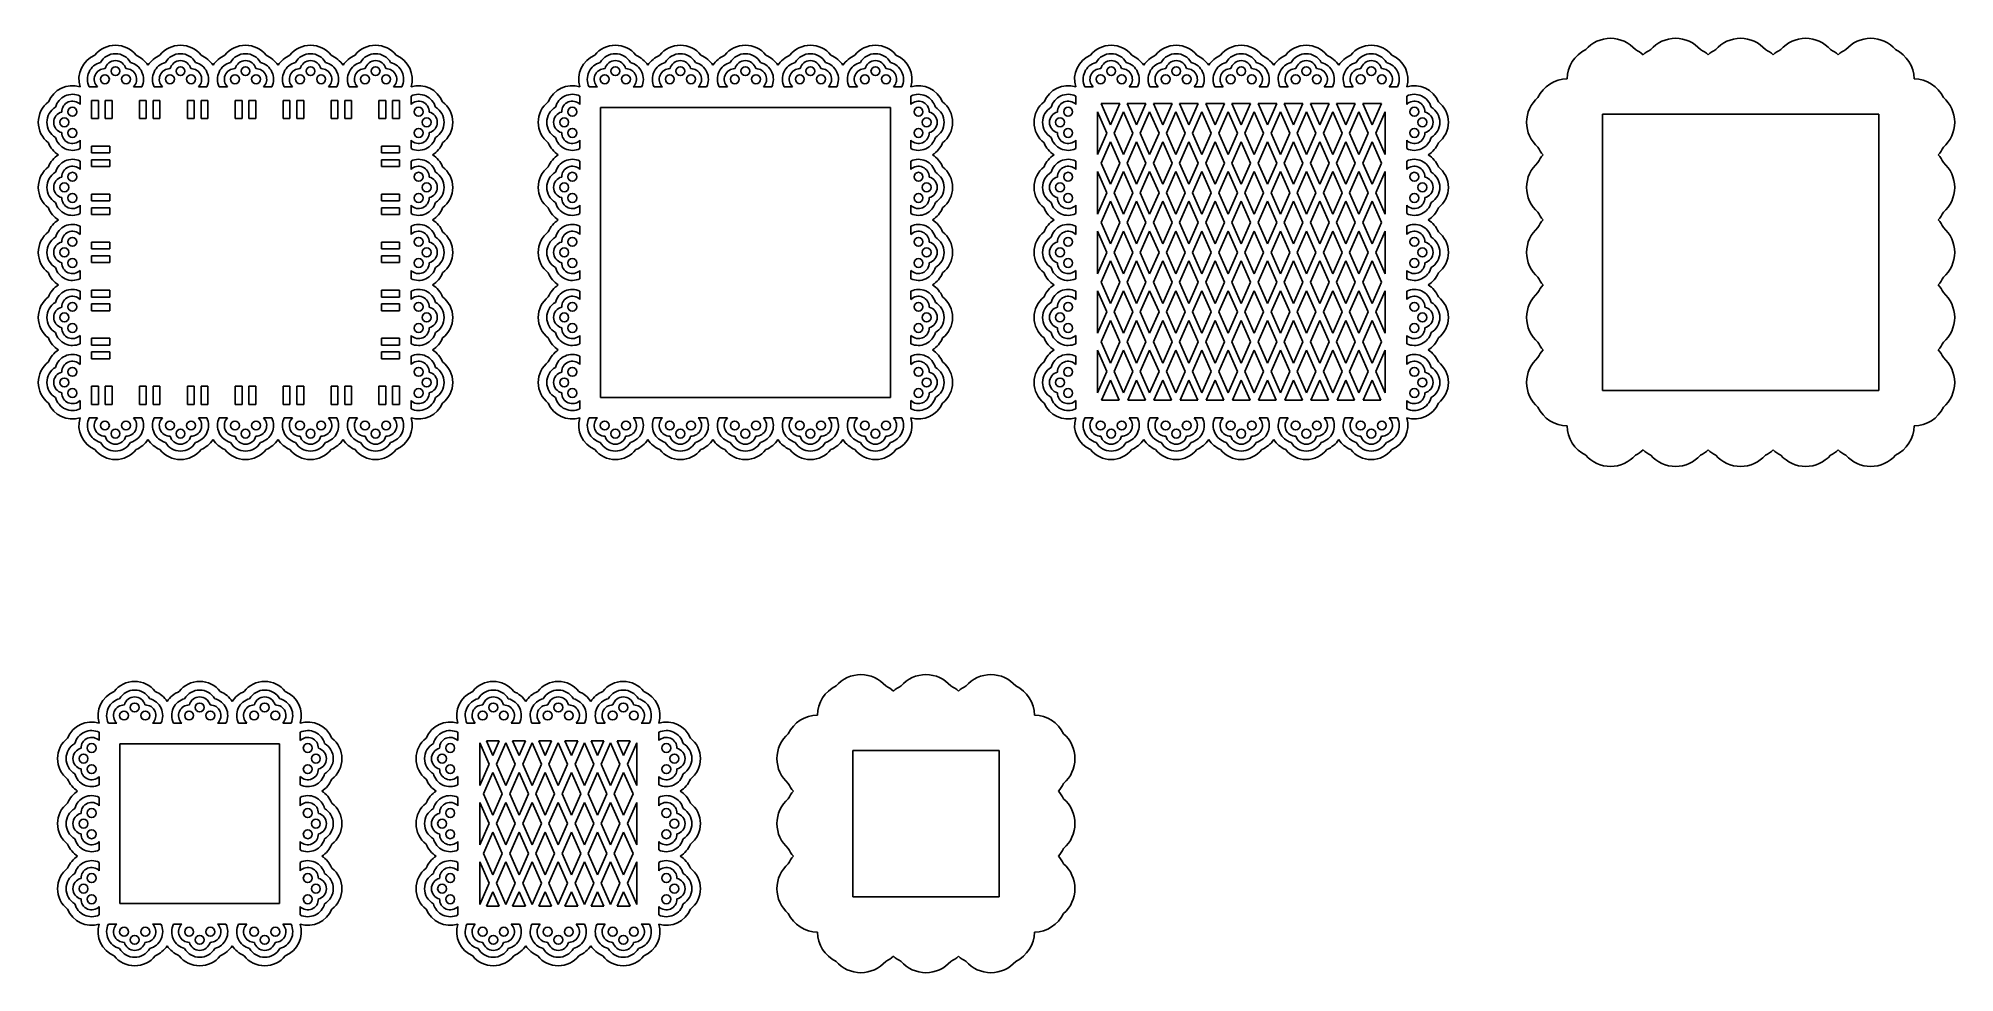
# Model space of a CAD drawing. Extents: x -370 to 190, y -61 to 212.
import ezdxf

# ---------------------------------------------------------------- set-up
doc = ezdxf.new("R2010")
doc.units = 0
doc.layers.get('0').update_dxf_attribs({"linetype": 'CONTINUOUS'})

msp = doc.modelspace()

# ---------------------------------------------------------------- linework, layer by layer
for p, q in [((-355.141322, 197.809597), (-352.711656, 197.809597)), ((-342.20794, 197.809597), (-339.778274, 197.809597)), ((-336.136838, 197.809597), (-333.707172, 197.809597)), ((-323.203456, 197.809597), (-320.77379, 197.809597)), ((-317.132354, 197.809597), (-314.702688, 197.809597)), ((-304.198972, 197.809597), (-301.769306, 197.809597)), ((-298.12787, 197.809597), (-295.698204, 197.809597)), ((-285.194488, 197.809597), (-282.764821, 197.809597)), ((-276.693719, 197.809597), (-279.123386, 197.809597)), ((-263.760337, 197.809597), (-266.190004, 197.809597)), ((-209.045227, 197.809597), (-206.615561, 197.809597)), ((-196.111845, 197.809597), (-193.682179, 197.809597)), ((-190.040743, 197.809597), (-187.611077, 197.809597)), ((-177.107361, 197.809597), (-174.677695, 197.809597)), ((-171.036259, 197.809597), (-168.606593, 197.809597)), ((-158.102877, 197.809597), (-155.673211, 197.809597)), ((-152.031775, 197.809597), (-149.602109, 197.809597)), ((-139.098393, 197.809597), (-136.668727, 197.809597)), ((-130.597625, 197.809597), (-133.027291, 197.809597)), ((-117.664243, 197.809597), (-120.093909, 197.809597)), ((-64.130002, 197.809597), (-61.700336, 197.809597)), ((-51.19662, 197.809597), (-48.766954, 197.809597)), ((-45.125518, 197.809597), (-42.695852, 197.809597)), ((-32.192136, 197.809597), (-29.76247, 197.809597)), ((-26.121034, 197.809597), (-23.691368, 197.809597)), ((-13.187652, 197.809597), (-10.757986, 197.809597)), ((-7.11655, 197.809597), (-4.686884, 197.809597)), ((5.816832, 197.809597), (8.246498, 197.809597)), ((14.3176, 197.809597), (11.887934, 197.809597)), ((27.250982, 197.809597), (24.821316, 197.809597)), ((-357.819009, 195.131911), (-357.819009, 192.702245)), ((-354.45083, 193.852283), (-354.45083, 188.552283)), ((-354.45083, 193.852283), (-352.45083, 193.852283)), ((-352.45083, 193.852283), (-352.45083, 188.552283)), ((-350.45083, 193.852283), (-350.45083, 188.552283)), ((-350.45083, 193.852283), (-348.45083, 193.852283)), ((-348.45083, 193.852283), (-348.45083, 188.552283)), ((-340.45083, 193.852283), (-340.45083, 188.552283)), ((-340.45083, 193.852283), (-338.45083, 193.852283)), ((-338.45083, 193.852283), (-338.45083, 188.552283)), ((-336.45083, 193.852283), (-336.45083, 188.552283)), ((-336.45083, 193.852283), (-334.45083, 193.852283)), ((-334.45083, 193.852283), (-334.45083, 188.552283)), ((-326.45083, 193.852283), (-326.45083, 188.552283)), ((-326.45083, 193.852283), (-324.45083, 193.852283)), ((-324.45083, 193.852283), (-324.45083, 188.552283)), ((-322.45083, 193.852283), (-322.45083, 188.552283)), ((-322.45083, 193.852283), (-320.45083, 193.852283)), ((-320.45083, 193.852283), (-320.45083, 188.552283)), ((-312.45083, 193.852283), (-312.45083, 188.552283)), ((-312.45083, 193.852283), (-310.45083, 193.852283)), ((-310.45083, 193.852283), (-310.45083, 188.552283)), ((-308.45083, 193.852283), (-308.45083, 188.552283)), ((-308.45083, 193.852283), (-306.45083, 193.852283)), ((-306.45083, 193.852283), (-306.45083, 188.552283)), ((-298.45083, 193.852283), (-298.45083, 188.552283)), ((-298.45083, 193.852283), (-296.45083, 193.852283)), ((-296.45083, 193.852283), (-296.45083, 188.552283)), ((-294.45083, 193.852283), (-294.45083, 188.552283)), ((-294.45083, 193.852283), (-292.45083, 193.852283)), ((-292.45083, 193.852283), (-292.45083, 188.552283)), ((-284.45083, 193.852283), (-284.45083, 188.552283)), ((-284.45083, 193.852283), (-282.45083, 193.852283)), ((-282.45083, 193.852283), (-282.45083, 188.552283)), ((-280.45083, 193.852283), (-280.45083, 188.552283)), ((-280.45083, 193.852283), (-278.45083, 193.852283)), ((-278.45083, 193.852283), (-278.45083, 188.552283)), ((-270.45083, 193.852283), (-270.45083, 188.552283)), ((-270.45083, 193.852283), (-268.45083, 193.852283)), ((-268.45083, 193.852283), (-268.45083, 188.552283)), ((-266.45083, 193.852283), (-266.45083, 188.552283)), ((-266.45083, 193.852283), (-264.45083, 193.852283)), ((-264.45083, 193.852283), (-264.45083, 188.552283)), ((-261.082651, 195.131911), (-261.082651, 192.702245)), ((-211.722914, 195.131911), (-211.722914, 192.702245)), ((-205.722914, 191.809597), (-205.722914, 107.07324)), ((-205.722914, 191.809597), (-120.986556, 191.809597)), ((-120.986556, 107.07324), (-120.986556, 191.809597)), ((-114.986556, 195.131911), (-114.986556, 192.702245)), ((-66.807689, 195.131911), (-66.807689, 192.702245)), ((-60.488694, 190.475683), (-60.488694, 178.041058)), ((-60.488694, 190.475683), (-57.758228, 184.258371)), ((-59.396508, 192.962609), (-56.666041, 186.745296)), ((-59.396508, 192.962609), (-53.935575, 192.962609)), ((-53.935575, 192.962609), (-56.666041, 186.745296)), ((-52.843388, 190.475683), (-55.573855, 184.258371)), ((-52.843388, 190.475683), (-50.112922, 184.258371)), ((-51.751202, 192.962609), (-49.020735, 186.745296)), ((-51.751202, 192.962609), (-46.290269, 192.962609)), ((-46.290269, 192.962609), (-49.020735, 186.745296)), ((-45.198082, 190.475683), (-47.928548, 184.258371)), ((-45.198082, 190.475683), (-42.467615, 184.258371)), ((-44.105895, 192.962609), (-41.375429, 186.745296)), ((-44.105895, 192.962609), (-38.644962, 192.962609)), ((-38.644962, 192.962609), (-41.375429, 186.745296)), ((-37.552776, 190.475683), (-40.283242, 184.258371)), ((-37.552776, 190.475683), (-34.822309, 184.258371)), ((-36.460589, 192.962609), (-33.730123, 186.745296)), ((-36.460589, 192.962609), (-30.999656, 192.962609)), ((-30.999656, 192.962609), (-33.730123, 186.745296)), ((-29.907469, 190.475683), (-32.637936, 184.258371)), ((-29.907469, 190.475683), (-27.177003, 184.258371)), ((-28.815283, 192.962609), (-26.084816, 186.745296)), ((-28.815283, 192.962609), (-23.35435, 192.962609)), ((-23.35435, 192.962609), (-26.084816, 186.745296)), ((-22.262163, 190.475683), (-24.99263, 184.258371)), ((-22.262163, 190.475683), (-19.531697, 184.258371)), ((-21.169976, 192.962609), (-18.43951, 186.745296)), ((-21.169976, 192.962609), (-15.709043, 192.962609)), ((-15.709043, 192.962609), (-18.43951, 186.745296)), ((-14.616857, 190.475683), (-17.347323, 184.258371)), ((-14.616857, 190.475683), (-11.88639, 184.258371)), ((-13.52467, 192.962609), (-10.794204, 186.745296)), ((-13.52467, 192.962609), (-8.063737, 192.962609)), ((-8.063737, 192.962609), (-10.794204, 186.745296)), ((-6.971551, 190.475683), (-9.702017, 184.258371)), ((-6.971551, 190.475683), (-4.241084, 184.258371)), ((-5.879364, 192.962609), (-3.148897, 186.745296)), ((-5.879364, 192.962609), (-0.418431, 192.962609)), ((-0.418431, 192.962609), (-3.148897, 186.745296)), ((0.673756, 190.475683), (-2.056711, 184.258371)), ((0.673756, 190.475683), (3.404222, 184.258371)), ((1.765942, 192.962609), (4.496409, 186.745296)), ((1.765942, 192.962609), (7.226875, 192.962609)), ((7.226875, 192.962609), (4.496409, 186.745296)), ((8.319062, 190.475683), (5.588595, 184.258371)), ((8.319062, 190.475683), (11.049529, 184.258371)), ((9.411249, 192.962609), (12.141715, 186.745296)), ((9.411249, 192.962609), (14.872182, 192.962609)), ((14.872182, 192.962609), (12.141715, 186.745296)), ((15.964368, 190.475683), (13.233902, 184.258371)), ((15.964368, 190.475683), (18.694835, 184.258371)), ((17.056555, 192.962609), (19.787021, 186.745296)), ((17.056555, 192.962609), (22.517488, 192.962609)), ((22.517488, 192.962609), (19.787021, 186.745296)), ((23.609675, 190.475683), (20.879208, 184.258371)), ((23.609675, 178.041058), (23.609675, 190.475683)), ((29.928669, 195.131911), (29.928669, 192.702245)), ((-354.45083, 188.552283), (-352.45083, 188.552283)), ((-350.45083, 188.552283), (-348.45083, 188.552283)), ((-340.45083, 188.552283), (-338.45083, 188.552283)), ((-336.45083, 188.552283), (-334.45083, 188.552283)), ((-326.45083, 188.552283), (-324.45083, 188.552283)), ((-322.45083, 188.552283), (-320.45083, 188.552283)), ((-312.45083, 188.552283), (-310.45083, 188.552283)), ((-308.45083, 188.552283), (-306.45083, 188.552283)), ((-298.45083, 188.552283), (-296.45083, 188.552283)), ((-294.45083, 188.552283), (-292.45083, 188.552283)), ((-284.45083, 188.552283), (-282.45083, 188.552283)), ((-280.45083, 188.552283), (-278.45083, 188.552283)), ((-270.45083, 188.552283), (-268.45083, 188.552283)), ((-266.45083, 188.552283), (-264.45083, 188.552283)), ((87.157353, 189.809597), (167.89371, 189.809597)), ((87.157353, 189.809597), (87.157353, 109.07324)), ((167.89371, 109.07324), (167.89371, 189.809597)), ((-357.819009, 182.198529), (-357.819009, 179.768862)), ((-354.45083, 180.515333), (-354.45083, 178.515333)), ((-354.45083, 180.515333), (-349.15083, 180.515333)), ((-349.15083, 180.515333), (-349.15083, 178.515333)), ((-264.45083, 180.515333), (-269.75083, 180.515333)), ((-269.75083, 180.515333), (-269.75083, 178.515333)), ((-264.45083, 180.515333), (-264.45083, 178.515333)), ((-261.082651, 182.198529), (-261.082651, 179.768862)), ((-211.722914, 182.198529), (-211.722914, 179.768862)), ((-114.986556, 182.198529), (-114.986556, 179.768862)), ((-66.807689, 182.198529), (-66.807689, 179.768862)), ((-57.758228, 184.258371), (-60.488694, 178.041058)), ((-56.666041, 181.771445), (-59.396508, 175.554133)), ((-56.666041, 181.771445), (-53.935575, 175.554133)), ((-55.573855, 184.258371), (-52.843388, 178.041058)), ((-50.112922, 184.258371), (-52.843388, 178.041058)), ((-49.020735, 181.771445), (-51.751202, 175.554133)), ((-49.020735, 181.771445), (-46.290269, 175.554133)), ((-47.928548, 184.258371), (-45.198082, 178.041058)), ((-42.467615, 184.258371), (-45.198082, 178.041058)), ((-41.375429, 181.771445), (-44.105895, 175.554133)), ((-41.375429, 181.771445), (-38.644962, 175.554133)), ((-40.283242, 184.258371), (-37.552776, 178.041058)), ((-34.822309, 184.258371), (-37.552776, 178.041058)), ((-33.730123, 181.771445), (-36.460589, 175.554133)), ((-33.730123, 181.771445), (-30.999656, 175.554133)), ((-32.637936, 184.258371), (-29.907469, 178.041058)), ((-27.177003, 184.258371), (-29.907469, 178.041058)), ((-26.084816, 181.771445), (-28.815283, 175.554133)), ((-26.084816, 181.771445), (-23.35435, 175.554133)), ((-24.99263, 184.258371), (-22.262163, 178.041058)), ((-19.531697, 184.258371), (-22.262163, 178.041058)), ((-18.43951, 181.771445), (-21.169976, 175.554133)), ((-18.43951, 181.771445), (-15.709043, 175.554133)), ((-17.347323, 184.258371), (-14.616857, 178.041058)), ((-11.88639, 184.258371), (-14.616857, 178.041058)), ((-10.794204, 181.771445), (-13.52467, 175.554133)), ((-10.794204, 181.771445), (-8.063737, 175.554133)), ((-9.702017, 184.258371), (-6.971551, 178.041058)), ((-4.241084, 184.258371), (-6.971551, 178.041058)), ((-3.148897, 181.771445), (-5.879364, 175.554133)), ((-3.148897, 181.771445), (-0.418431, 175.554133)), ((-2.056711, 184.258371), (0.673756, 178.041058)), ((3.404222, 184.258371), (0.673756, 178.041058)), ((4.496409, 181.771445), (1.765942, 175.554133)), ((4.496409, 181.771445), (7.226875, 175.554133)), ((5.588595, 184.258371), (8.319062, 178.041058)), ((11.049529, 184.258371), (8.319062, 178.041058)), ((12.141715, 181.771445), (9.411249, 175.554133)), ((12.141715, 181.771445), (14.872182, 175.554133)), ((13.233902, 184.258371), (15.964368, 178.041058)), ((18.694835, 184.258371), (15.964368, 178.041058)), ((19.787021, 181.771445), (17.056555, 175.554133)), ((19.787021, 181.771445), (22.517488, 175.554133)), ((20.879208, 184.258371), (23.609675, 178.041058)), ((29.928669, 182.198529), (29.928669, 179.768862)), ((-357.819009, 176.127427), (-357.819009, 173.69776)), ((-354.45083, 178.515333), (-349.15083, 178.515333)), ((-354.45083, 176.515333), (-354.45083, 174.515333)), ((-354.45083, 176.515333), (-349.15083, 176.515333)), ((-354.45083, 174.515333), (-349.15083, 174.515333)), ((-349.15083, 176.515333), (-349.15083, 174.515333)), ((-264.45083, 178.515333), (-269.75083, 178.515333)), ((-269.75083, 176.515333), (-269.75083, 174.515333)), ((-264.45083, 176.515333), (-269.75083, 176.515333)), ((-264.45083, 174.515333), (-269.75083, 174.515333)), ((-264.45083, 176.515333), (-264.45083, 174.515333)), ((-261.082651, 176.127427), (-261.082651, 173.69776)), ((-211.722914, 173.69776), (-211.722914, 176.127427)), ((-114.986556, 173.69776), (-114.986556, 176.127427)), ((-66.807689, 173.69776), (-66.807689, 176.127427)), ((-59.396508, 175.554133), (-56.666041, 169.33682)), ((-53.935575, 175.554133), (-56.666041, 169.33682)), ((-51.751202, 175.554133), (-49.020735, 169.33682)), ((-46.290269, 175.554133), (-49.020735, 169.33682)), ((-44.105895, 175.554133), (-41.375429, 169.33682)), ((-38.644962, 175.554133), (-41.375429, 169.33682)), ((-36.460589, 175.554133), (-33.730123, 169.33682)), ((-30.999656, 175.554133), (-33.730123, 169.33682)), ((-28.815283, 175.554133), (-26.084816, 169.33682)), ((-23.35435, 175.554133), (-26.084816, 169.33682)), ((-21.169976, 175.554133), (-18.43951, 169.33682)), ((-15.709043, 175.554133), (-18.43951, 169.33682)), ((-13.52467, 175.554133), (-10.794204, 169.33682)), ((-8.063737, 175.554133), (-10.794204, 169.33682)), ((-5.879364, 175.554133), (-3.148897, 169.33682)), ((-0.418431, 175.554133), (-3.148897, 169.33682)), ((1.765942, 175.554133), (4.496409, 169.33682)), ((7.226875, 175.554133), (4.496409, 169.33682)), ((9.411249, 175.554133), (12.141715, 169.33682)), ((14.872182, 175.554133), (12.141715, 169.33682)), ((17.056555, 175.554133), (19.787021, 169.33682)), ((22.517488, 175.554133), (19.787021, 169.33682)), ((29.928669, 173.69776), (29.928669, 176.127427)), ((-60.488694, 173.067207), (-60.488694, 160.632582)), ((-60.488694, 173.067207), (-57.758228, 166.849894)), ((-52.843388, 173.067207), (-55.573855, 166.849894)), ((-52.843388, 173.067207), (-50.112922, 166.849894)), ((-45.198082, 173.067207), (-47.928548, 166.849894)), ((-45.198082, 173.067207), (-42.467615, 166.849894)), ((-37.552776, 173.067207), (-40.283242, 166.849894)), ((-37.552776, 173.067207), (-34.822309, 166.849894)), ((-29.907469, 173.067207), (-32.637936, 166.849894)), ((-29.907469, 173.067207), (-27.177003, 166.849894)), ((-22.262163, 173.067207), (-24.99263, 166.849894)), ((-22.262163, 173.067207), (-19.531697, 166.849894)), ((-14.616857, 173.067207), (-17.347323, 166.849894)), ((-14.616857, 173.067207), (-11.88639, 166.849894)), ((-6.971551, 173.067207), (-9.702017, 166.849894)), ((-6.971551, 173.067207), (-4.241084, 166.849894)), ((0.673756, 173.067207), (-2.056711, 166.849894)), ((0.673756, 173.067207), (3.404222, 166.849894)), ((8.319062, 173.067207), (5.588595, 166.849894)), ((8.319062, 173.067207), (11.049529, 166.849894)), ((15.964368, 173.067207), (13.233902, 166.849894)), ((15.964368, 173.067207), (18.694835, 166.849894)), ((23.609675, 173.067207), (20.879208, 166.849894)), ((23.609675, 160.632582), (23.609675, 173.067207)), ((-357.819009, 163.194045), (-357.819009, 160.764378)), ((-354.45083, 166.478383), (-354.45083, 164.478383)), ((-354.45083, 166.478383), (-349.15083, 166.478383)), ((-354.45083, 164.478383), (-349.15083, 164.478383)), ((-354.45083, 162.478383), (-349.15083, 162.478383)), ((-354.45083, 162.478383), (-354.45083, 160.478383)), ((-349.15083, 166.478383), (-349.15083, 164.478383)), ((-349.15083, 162.478383), (-349.15083, 160.478383)), ((-269.75083, 166.478383), (-269.75083, 164.478383)), ((-264.45083, 166.478383), (-269.75083, 166.478383)), ((-264.45083, 164.478383), (-269.75083, 164.478383)), ((-264.45083, 162.478383), (-269.75083, 162.478383)), ((-269.75083, 162.478383), (-269.75083, 160.478383)), ((-264.45083, 166.478383), (-264.45083, 164.478383)), ((-264.45083, 162.478383), (-264.45083, 160.478383)), ((-261.082651, 163.194045), (-261.082651, 160.764378)), ((-211.722914, 160.764378), (-211.722914, 163.194045)), ((-114.986556, 160.764378), (-114.986556, 163.194045)), ((-66.807689, 160.764378), (-66.807689, 163.194045)), ((-57.758228, 166.849894), (-60.488694, 160.632582)), ((-56.666041, 164.362969), (-59.396508, 158.145656)), ((-56.666041, 164.362969), (-53.935575, 158.145656)), ((-55.573855, 166.849894), (-52.843388, 160.632582)), ((-50.112922, 166.849894), (-52.843388, 160.632582)), ((-49.020735, 164.362969), (-51.751202, 158.145656)), ((-49.020735, 164.362969), (-46.290269, 158.145656)), ((-47.928548, 166.849894), (-45.198082, 160.632582)), ((-42.467615, 166.849894), (-45.198082, 160.632582)), ((-41.375429, 164.362969), (-44.105895, 158.145656)), ((-41.375429, 164.362969), (-38.644962, 158.145656)), ((-40.283242, 166.849894), (-37.552776, 160.632582)), ((-34.822309, 166.849894), (-37.552776, 160.632582)), ((-33.730123, 164.362969), (-36.460589, 158.145656)), ((-33.730123, 164.362969), (-30.999656, 158.145656)), ((-32.637936, 166.849894), (-29.907469, 160.632582)), ((-27.177003, 166.849894), (-29.907469, 160.632582)), ((-26.084816, 164.362969), (-28.815283, 158.145656)), ((-26.084816, 164.362969), (-23.35435, 158.145656)), ((-24.99263, 166.849894), (-22.262163, 160.632582)), ((-19.531697, 166.849894), (-22.262163, 160.632582)), ((-18.43951, 164.362969), (-21.169976, 158.145656)), ((-18.43951, 164.362969), (-15.709043, 158.145656)), ((-17.347323, 166.849894), (-14.616857, 160.632582)), ((-11.88639, 166.849894), (-14.616857, 160.632582)), ((-10.794204, 164.362969), (-13.52467, 158.145656)), ((-10.794204, 164.362969), (-8.063737, 158.145656)), ((-9.702017, 166.849894), (-6.971551, 160.632582)), ((-4.241084, 166.849894), (-6.971551, 160.632582)), ((-3.148897, 164.362969), (-5.879364, 158.145656)), ((-3.148897, 164.362969), (-0.418431, 158.145656)), ((-2.056711, 166.849894), (0.673756, 160.632582)), ((3.404222, 166.849894), (0.673756, 160.632582)), ((4.496409, 164.362969), (1.765942, 158.145656)), ((4.496409, 164.362969), (7.226875, 158.145656)), ((5.588595, 166.849894), (8.319062, 160.632582)), ((11.049529, 166.849894), (8.319062, 160.632582)), ((12.141715, 164.362969), (9.411249, 158.145656)), ((12.141715, 164.362969), (14.872182, 158.145656)), ((13.233902, 166.849894), (15.964368, 160.632582)), ((18.694835, 166.849894), (15.964368, 160.632582)), ((19.787021, 164.362969), (17.056555, 158.145656)), ((19.787021, 164.362969), (22.517488, 158.145656)), ((20.879208, 166.849894), (23.609675, 160.632582)), ((29.928669, 160.764378), (29.928669, 163.194045)), ((-357.819009, 154.693276), (-357.819009, 157.122942)), ((-354.45083, 160.478383), (-349.15083, 160.478383)), ((-264.45083, 160.478383), (-269.75083, 160.478383)), ((-261.082651, 154.693276), (-261.082651, 157.122942)), ((-211.722914, 154.693276), (-211.722914, 157.122942)), ((-114.986556, 154.693276), (-114.986556, 157.122942)), ((-66.807689, 154.693276), (-66.807689, 157.122942)), ((-59.396508, 158.145656), (-56.666041, 151.928344)), ((-53.935575, 158.145656), (-56.666041, 151.928344)), ((-51.751202, 158.145656), (-49.020735, 151.928344)), ((-46.290269, 158.145656), (-49.020735, 151.928344)), ((-44.105895, 158.145656), (-41.375429, 151.928344)), ((-38.644962, 158.145656), (-41.375429, 151.928344)), ((-36.460589, 158.145656), (-33.730123, 151.928344)), ((-30.999656, 158.145656), (-33.730123, 151.928344)), ((-28.815283, 158.145656), (-26.084816, 151.928344)), ((-23.35435, 158.145656), (-26.084816, 151.928344)), ((-21.169976, 158.145656), (-18.43951, 151.928344)), ((-15.709043, 158.145656), (-18.43951, 151.928344)), ((-13.52467, 158.145656), (-10.794204, 151.928344)), ((-8.063737, 158.145656), (-10.794204, 151.928344)), ((-5.879364, 158.145656), (-3.148897, 151.928344)), ((-0.418431, 158.145656), (-3.148897, 151.928344)), ((1.765942, 158.145656), (4.496409, 151.928344)), ((7.226875, 158.145656), (4.496409, 151.928344)), ((9.411249, 158.145656), (12.141715, 151.928344)), ((14.872182, 158.145656), (12.141715, 151.928344)), ((17.056555, 158.145656), (19.787021, 151.928344)), ((22.517488, 158.145656), (19.787021, 151.928344)), ((29.928669, 154.693276), (29.928669, 157.122942)), ((-354.45083, 152.441433), (-349.15083, 152.441433)), ((-354.45083, 152.441433), (-354.45083, 150.441433)), ((-349.15083, 152.441433), (-349.15083, 150.441433)), ((-264.45083, 152.441433), (-269.75083, 152.441433)), ((-269.75083, 152.441433), (-269.75083, 150.441433)), ((-264.45083, 152.441433), (-264.45083, 150.441433)), ((-60.488694, 155.658731), (-60.488694, 143.224105)), ((-60.488694, 155.658731), (-57.758228, 149.441418)), ((-52.843388, 155.658731), (-55.573855, 149.441418)), ((-52.843388, 155.658731), (-50.112922, 149.441418)), ((-45.198082, 155.658731), (-47.928548, 149.441418)), ((-45.198082, 155.658731), (-42.467615, 149.441418)), ((-37.552776, 155.658731), (-40.283242, 149.441418)), ((-37.552776, 155.658731), (-34.822309, 149.441418)), ((-29.907469, 155.658731), (-32.637936, 149.441418)), ((-29.907469, 155.658731), (-27.177003, 149.441418)), ((-22.262163, 155.658731), (-24.99263, 149.441418)), ((-22.262163, 155.658731), (-19.531697, 149.441418)), ((-14.616857, 155.658731), (-17.347323, 149.441418)), ((-14.616857, 155.658731), (-11.88639, 149.441418)), ((-6.971551, 155.658731), (-9.702017, 149.441418)), ((-6.971551, 155.658731), (-4.241084, 149.441418)), ((0.673756, 155.658731), (-2.056711, 149.441418)), ((0.673756, 155.658731), (3.404222, 149.441418)), ((8.319062, 155.658731), (5.588595, 149.441418)), ((8.319062, 155.658731), (11.049529, 149.441418)), ((15.964368, 155.658731), (13.233902, 149.441418)), ((15.964368, 155.658731), (18.694835, 149.441418)), ((23.609675, 155.658731), (20.879208, 149.441418)), ((23.609675, 143.224105), (23.609675, 155.658731)), ((-354.45083, 150.441433), (-349.15083, 150.441433)), ((-354.45083, 148.441433), (-354.45083, 146.441433)), ((-354.45083, 148.441433), (-349.15083, 148.441433)), ((-354.45083, 146.441433), (-349.15083, 146.441433)), ((-349.15083, 148.441433), (-349.15083, 146.441433)), ((-264.45083, 150.441433), (-269.75083, 150.441433)), ((-269.75083, 148.441433), (-269.75083, 146.441433)), ((-264.45083, 148.441433), (-269.75083, 148.441433)), ((-264.45083, 146.441433), (-269.75083, 146.441433)), ((-264.45083, 148.441433), (-264.45083, 146.441433)), ((-57.758228, 149.441418), (-60.488694, 143.224105)), ((-56.666041, 146.954493), (-59.396508, 140.73718)), ((-56.666041, 146.954493), (-53.935575, 140.73718)), ((-55.573855, 149.441418), (-52.843388, 143.224105)), ((-50.112922, 149.441418), (-52.843388, 143.224105)), ((-49.020735, 146.954493), (-51.751202, 140.73718)), ((-49.020735, 146.954493), (-46.290269, 140.73718)), ((-47.928548, 149.441418), (-45.198082, 143.224105)), ((-42.467615, 149.441418), (-45.198082, 143.224105)), ((-41.375429, 146.954493), (-44.105895, 140.73718)), ((-41.375429, 146.954493), (-38.644962, 140.73718)), ((-40.283242, 149.441418), (-37.552776, 143.224105)), ((-34.822309, 149.441418), (-37.552776, 143.224105)), ((-33.730123, 146.954493), (-36.460589, 140.73718)), ((-33.730123, 146.954493), (-30.999656, 140.73718)), ((-32.637936, 149.441418), (-29.907469, 143.224105)), ((-27.177003, 149.441418), (-29.907469, 143.224105)), ((-26.084816, 146.954493), (-28.815283, 140.73718)), ((-26.084816, 146.954493), (-23.35435, 140.73718)), ((-24.99263, 149.441418), (-22.262163, 143.224105)), ((-19.531697, 149.441418), (-22.262163, 143.224105)), ((-18.43951, 146.954493), (-21.169976, 140.73718)), ((-18.43951, 146.954493), (-15.709043, 140.73718)), ((-17.347323, 149.441418), (-14.616857, 143.224105)), ((-11.88639, 149.441418), (-14.616857, 143.224105)), ((-10.794204, 146.954493), (-13.52467, 140.73718)), ((-10.794204, 146.954493), (-8.063737, 140.73718)), ((-9.702017, 149.441418), (-6.971551, 143.224105)), ((-4.241084, 149.441418), (-6.971551, 143.224105)), ((-3.148897, 146.954493), (-5.879364, 140.73718)), ((-3.148897, 146.954493), (-0.418431, 140.73718)), ((-2.056711, 149.441418), (0.673756, 143.224105)), ((3.404222, 149.441418), (0.673756, 143.224105)), ((4.496409, 146.954493), (1.765942, 140.73718)), ((4.496409, 146.954493), (7.226875, 140.73718)), ((5.588595, 149.441418), (8.319062, 143.224105)), ((11.049529, 149.441418), (8.319062, 143.224105)), ((12.141715, 146.954493), (9.411249, 140.73718)), ((12.141715, 146.954493), (14.872182, 140.73718)), ((13.233902, 149.441418), (15.964368, 143.224105)), ((18.694835, 149.441418), (15.964368, 143.224105)), ((19.787021, 146.954493), (17.056555, 140.73718)), ((19.787021, 146.954493), (22.517488, 140.73718)), ((20.879208, 149.441418), (23.609675, 143.224105)), ((-357.819009, 141.759894), (-357.819009, 144.18956)), ((-261.082651, 141.759894), (-261.082651, 144.18956)), ((-211.722914, 141.759894), (-211.722914, 144.18956)), ((-114.986556, 141.759894), (-114.986556, 144.18956)), ((-66.807689, 141.759894), (-66.807689, 144.18956)), ((-59.396508, 140.73718), (-56.666041, 134.519867)), ((-53.935575, 140.73718), (-56.666041, 134.519867)), ((-51.751202, 140.73718), (-49.020735, 134.519867)), ((-46.290269, 140.73718), (-49.020735, 134.519867)), ((-44.105895, 140.73718), (-41.375429, 134.519867)), ((-38.644962, 140.73718), (-41.375429, 134.519867)), ((-36.460589, 140.73718), (-33.730123, 134.519867)), ((-30.999656, 140.73718), (-33.730123, 134.519867)), ((-28.815283, 140.73718), (-26.084816, 134.519867)), ((-23.35435, 140.73718), (-26.084816, 134.519867)), ((-21.169976, 140.73718), (-18.43951, 134.519867)), ((-15.709043, 140.73718), (-18.43951, 134.519867)), ((-13.52467, 140.73718), (-10.794204, 134.519867)), ((-8.063737, 140.73718), (-10.794204, 134.519867)), ((-5.879364, 140.73718), (-3.148897, 134.519867)), ((-0.418431, 140.73718), (-3.148897, 134.519867)), ((1.765942, 140.73718), (4.496409, 134.519867)), ((7.226875, 140.73718), (4.496409, 134.519867)), ((9.411249, 140.73718), (12.141715, 134.519867)), ((14.872182, 140.73718), (12.141715, 134.519867)), ((17.056555, 140.73718), (19.787021, 134.519867)), ((22.517488, 140.73718), (19.787021, 134.519867)), ((29.928669, 141.759894), (29.928669, 144.18956)), ((-357.819009, 135.688792), (-357.819009, 138.118458)), ((-354.45083, 138.404483), (-349.15083, 138.404483)), ((-354.45083, 138.404483), (-354.45083, 136.404483)), ((-354.45083, 136.404483), (-349.15083, 136.404483)), ((-349.15083, 138.404483), (-349.15083, 136.404483)), ((-264.45083, 138.404483), (-269.75083, 138.404483)), ((-269.75083, 138.404483), (-269.75083, 136.404483)), ((-264.45083, 136.404483), (-269.75083, 136.404483)), ((-264.45083, 138.404483), (-264.45083, 136.404483)), ((-261.082651, 135.688792), (-261.082651, 138.118458)), ((-211.722914, 135.688792), (-211.722914, 138.118458)), ((-114.986556, 135.688792), (-114.986556, 138.118458)), ((-66.807689, 135.688792), (-66.807689, 138.118458)), ((-60.488694, 138.250255), (-60.488694, 125.815629)), ((-60.488694, 138.250255), (-57.758228, 132.032942)), ((-52.843388, 138.250255), (-55.573855, 132.032942)), ((-52.843388, 138.250255), (-50.112922, 132.032942)), ((-45.198082, 138.250255), (-47.928548, 132.032942)), ((-45.198082, 138.250255), (-42.467615, 132.032942)), ((-37.552776, 138.250255), (-40.283242, 132.032942)), ((-37.552776, 138.250255), (-34.822309, 132.032942)), ((-29.907469, 138.250255), (-32.637936, 132.032942)), ((-29.907469, 138.250255), (-27.177003, 132.032942)), ((-22.262163, 138.250255), (-24.99263, 132.032942)), ((-22.262163, 138.250255), (-19.531697, 132.032942)), ((-14.616857, 138.250255), (-17.347323, 132.032942)), ((-14.616857, 138.250255), (-11.88639, 132.032942)), ((-6.971551, 138.250255), (-9.702017, 132.032942)), ((-6.971551, 138.250255), (-4.241084, 132.032942)), ((0.673756, 138.250255), (-2.056711, 132.032942)), ((0.673756, 138.250255), (3.404222, 132.032942)), ((8.319062, 138.250255), (5.588595, 132.032942)), ((8.319062, 138.250255), (11.049529, 132.032942)), ((15.964368, 138.250255), (13.233902, 132.032942)), ((15.964368, 138.250255), (18.694835, 132.032942)), ((23.609675, 138.250255), (20.879208, 132.032942)), ((23.609675, 125.815629), (23.609675, 138.250255)), ((29.928669, 135.688792), (29.928669, 138.118458)), ((-354.45083, 134.404483), (-354.45083, 132.404483)), ((-354.45083, 134.404483), (-349.15083, 134.404483)), ((-354.45083, 132.404483), (-349.15083, 132.404483)), ((-349.15083, 134.404483), (-349.15083, 132.404483)), ((-269.75083, 134.404483), (-269.75083, 132.404483)), ((-264.45083, 134.404483), (-269.75083, 134.404483)), ((-264.45083, 132.404483), (-269.75083, 132.404483)), ((-264.45083, 134.404483), (-264.45083, 132.404483)), ((-57.758228, 132.032942), (-60.488694, 125.815629)), ((-56.666041, 129.546017), (-59.396508, 123.328704)), ((-56.666041, 129.546017), (-53.935575, 123.328704)), ((-55.573855, 132.032942), (-52.843388, 125.815629)), ((-50.112922, 132.032942), (-52.843388, 125.815629)), ((-49.020735, 129.546017), (-51.751202, 123.328704)), ((-49.020735, 129.546017), (-46.290269, 123.328704)), ((-47.928548, 132.032942), (-45.198082, 125.815629)), ((-42.467615, 132.032942), (-45.198082, 125.815629)), ((-41.375429, 129.546017), (-44.105895, 123.328704)), ((-41.375429, 129.546017), (-38.644962, 123.328704)), ((-40.283242, 132.032942), (-37.552776, 125.815629)), ((-34.822309, 132.032942), (-37.552776, 125.815629)), ((-33.730123, 129.546017), (-36.460589, 123.328704)), ((-33.730123, 129.546017), (-30.999656, 123.328704)), ((-32.637936, 132.032942), (-29.907469, 125.815629)), ((-27.177003, 132.032942), (-29.907469, 125.815629)), ((-26.084816, 129.546017), (-28.815283, 123.328704)), ((-26.084816, 129.546017), (-23.35435, 123.328704)), ((-24.99263, 132.032942), (-22.262163, 125.815629)), ((-19.531697, 132.032942), (-22.262163, 125.815629)), ((-18.43951, 129.546017), (-21.169976, 123.328704)), ((-18.43951, 129.546017), (-15.709043, 123.328704)), ((-17.347323, 132.032942), (-14.616857, 125.815629)), ((-11.88639, 132.032942), (-14.616857, 125.815629)), ((-10.794204, 129.546017), (-13.52467, 123.328704)), ((-10.794204, 129.546017), (-8.063737, 123.328704)), ((-9.702017, 132.032942), (-6.971551, 125.815629)), ((-4.241084, 132.032942), (-6.971551, 125.815629)), ((-3.148897, 129.546017), (-5.879364, 123.328704)), ((-3.148897, 129.546017), (-0.418431, 123.328704)), ((-2.056711, 132.032942), (0.673756, 125.815629)), ((3.404222, 132.032942), (0.673756, 125.815629)), ((4.496409, 129.546017), (1.765942, 123.328704)), ((4.496409, 129.546017), (7.226875, 123.328704)), ((5.588595, 132.032942), (8.319062, 125.815629)), ((11.049529, 132.032942), (8.319062, 125.815629)), ((12.141715, 129.546017), (9.411249, 123.328704)), ((12.141715, 129.546017), (14.872182, 123.328704)), ((13.233902, 132.032942), (15.964368, 125.815629)), ((18.694835, 132.032942), (15.964368, 125.815629)), ((19.787021, 129.546017), (17.056555, 123.328704)), ((19.787021, 129.546017), (22.517488, 123.328704)), ((20.879208, 132.032942), (23.609675, 125.815629)), ((-357.819009, 122.75541), (-357.819009, 125.185076)), ((-354.45083, 124.367533), (-354.45083, 122.367533)), ((-354.45083, 124.367533), (-349.15083, 124.367533)), ((-349.15083, 124.367533), (-349.15083, 122.367533)), ((-269.75083, 124.367533), (-269.75083, 122.367533)), ((-264.45083, 124.367533), (-269.75083, 124.367533)), ((-264.45083, 124.367533), (-264.45083, 122.367533)), ((-261.082651, 122.75541), (-261.082651, 125.185076)), ((-211.722914, 122.75541), (-211.722914, 125.185076)), ((-114.986556, 122.75541), (-114.986556, 125.185076)), ((-66.807689, 122.75541), (-66.807689, 125.185076)), ((-59.396508, 123.328704), (-56.666041, 117.111391)), ((-53.935575, 123.328704), (-56.666041, 117.111391)), ((-51.751202, 123.328704), (-49.020735, 117.111391)), ((-46.290269, 123.328704), (-49.020735, 117.111391)), ((-44.105895, 123.328704), (-41.375429, 117.111391)), ((-38.644962, 123.328704), (-41.375429, 117.111391)), ((-36.460589, 123.328704), (-33.730123, 117.111391)), ((-30.999656, 123.328704), (-33.730123, 117.111391)), ((-28.815283, 123.328704), (-26.084816, 117.111391)), ((-23.35435, 123.328704), (-26.084816, 117.111391)), ((-21.169976, 123.328704), (-18.43951, 117.111391)), ((-15.709043, 123.328704), (-18.43951, 117.111391)), ((-13.52467, 123.328704), (-10.794204, 117.111391)), ((-8.063737, 123.328704), (-10.794204, 117.111391)), ((-5.879364, 123.328704), (-3.148897, 117.111391)), ((-0.418431, 123.328704), (-3.148897, 117.111391)), ((1.765942, 123.328704), (4.496409, 117.111391)), ((7.226875, 123.328704), (4.496409, 117.111391)), ((9.411249, 123.328704), (12.141715, 117.111391)), ((14.872182, 123.328704), (12.141715, 117.111391)), ((17.056555, 123.328704), (19.787021, 117.111391)), ((22.517488, 123.328704), (19.787021, 117.111391)), ((29.928669, 122.75541), (29.928669, 125.185076)), ((-357.819009, 116.684308), (-357.819009, 119.113974)), ((-354.45083, 122.367533), (-349.15083, 122.367533)), ((-354.45083, 120.367533), (-349.15083, 120.367533)), ((-354.45083, 120.367533), (-354.45083, 118.367533)), ((-354.45083, 118.367533), (-349.15083, 118.367533)), ((-349.15083, 120.367533), (-349.15083, 118.367533)), ((-264.45083, 122.367533), (-269.75083, 122.367533)), ((-264.45083, 120.367533), (-269.75083, 120.367533)), ((-269.75083, 120.367533), (-269.75083, 118.367533)), ((-264.45083, 118.367533), (-269.75083, 118.367533)), ((-264.45083, 120.367533), (-264.45083, 118.367533)), ((-261.082651, 116.684308), (-261.082651, 119.113974)), ((-211.722914, 116.684308), (-211.722914, 119.113974)), ((-114.986556, 116.684308), (-114.986556, 119.113974)), ((-66.807689, 116.684308), (-66.807689, 119.113974)), ((-60.488694, 120.841779), (-60.488694, 108.407153)), ((-60.488694, 120.841779), (-57.758228, 114.624466)), ((-52.843388, 120.841779), (-55.573855, 114.624466)), ((-52.843388, 120.841779), (-50.112922, 114.624466)), ((-45.198082, 120.841779), (-47.928548, 114.624466)), ((-45.198082, 120.841779), (-42.467615, 114.624466)), ((-37.552776, 120.841779), (-40.283242, 114.624466)), ((-37.552776, 120.841779), (-34.822309, 114.624466)), ((-29.907469, 120.841779), (-32.637936, 114.624466)), ((-29.907469, 120.841779), (-27.177003, 114.624466)), ((-22.262163, 120.841779), (-24.99263, 114.624466)), ((-22.262163, 120.841779), (-19.531697, 114.624466)), ((-14.616857, 120.841779), (-17.347323, 114.624466)), ((-14.616857, 120.841779), (-11.88639, 114.624466)), ((-6.971551, 120.841779), (-9.702017, 114.624466)), ((-6.971551, 120.841779), (-4.241084, 114.624466)), ((0.673756, 120.841779), (-2.056711, 114.624466)), ((0.673756, 120.841779), (3.404222, 114.624466)), ((8.319062, 120.841779), (5.588595, 114.624466)), ((8.319062, 120.841779), (11.049529, 114.624466)), ((15.964368, 120.841779), (13.233902, 114.624466)), ((15.964368, 120.841779), (18.694835, 114.624466)), ((23.609675, 120.841779), (20.879208, 114.624466)), ((23.609675, 108.407153), (23.609675, 120.841779)), ((29.928669, 116.684308), (29.928669, 119.113974)), ((-57.758228, 114.624466), (-60.488694, 108.407153)), ((-56.666041, 112.137541), (-59.240599, 106.275236)), ((-56.666041, 112.137541), (-54.091484, 106.275236)), ((-55.573855, 114.624466), (-52.843388, 108.407153)), ((-50.112922, 114.624466), (-52.843388, 108.407153)), ((-49.020735, 112.137541), (-51.595292, 106.275236)), ((-49.020735, 112.137541), (-46.446178, 106.275236)), ((-47.928548, 114.624466), (-45.198082, 108.407153)), ((-42.467615, 114.624466), (-45.198082, 108.407153)), ((-41.375429, 112.137541), (-43.949986, 106.275236)), ((-41.375429, 112.137541), (-38.800871, 106.275236)), ((-40.283242, 114.624466), (-37.552776, 108.407153)), ((-34.822309, 114.624466), (-37.552776, 108.407153)), ((-33.730123, 112.137541), (-36.30468, 106.275236)), ((-33.730123, 112.137541), (-31.155565, 106.275236)), ((-32.637936, 114.624466), (-29.907469, 108.407153)), ((-27.177003, 114.624466), (-29.907469, 108.407153)), ((-26.084816, 112.137541), (-28.659374, 106.275236)), ((-26.084816, 112.137541), (-23.510259, 106.275236)), ((-24.99263, 114.624466), (-22.262163, 108.407153)), ((-19.531697, 114.624466), (-22.262163, 108.407153)), ((-18.43951, 112.137541), (-21.014067, 106.275236)), ((-18.43951, 112.137541), (-15.864953, 106.275236)), ((-17.347323, 114.624466), (-14.616857, 108.407153)), ((-11.88639, 114.624466), (-14.616857, 108.407153)), ((-10.794204, 112.137541), (-13.368761, 106.275236)), ((-10.794204, 112.137541), (-8.219646, 106.275236)), ((-9.702017, 114.624466), (-6.971551, 108.407153)), ((-4.241084, 114.624466), (-6.971551, 108.407153)), ((-3.148897, 112.137541), (-5.723455, 106.275236)), ((-3.148897, 112.137541), (-0.57434, 106.275236)), ((-2.056711, 114.624466), (0.673756, 108.407153)), ((3.404222, 114.624466), (0.673756, 108.407153)), ((4.496409, 112.137541), (1.921851, 106.275236)), ((4.496409, 112.137541), (7.070966, 106.275236)), ((5.588595, 114.624466), (8.319062, 108.407153)), ((11.049529, 114.624466), (8.319062, 108.407153)), ((12.141715, 112.137541), (9.567158, 106.275236)), ((12.141715, 112.137541), (14.716272, 106.275236)), ((13.233902, 114.624466), (15.964368, 108.407153)), ((18.694835, 114.624466), (15.964368, 108.407153)), ((19.787021, 112.137541), (17.212464, 106.275236)), ((19.787021, 112.137541), (22.361579, 106.275236)), ((20.879208, 114.624466), (23.609675, 108.407153)), ((-354.45083, 110.330554), (-352.45083, 110.330554)), ((-354.45083, 105.030554), (-354.45083, 110.330554)), ((-352.45083, 105.030554), (-352.45083, 110.330554)), ((-350.45083, 110.330554), (-348.45083, 110.330554)), ((-350.45083, 105.030554), (-350.45083, 110.330554)), ((-348.45083, 105.030554), (-348.45083, 110.330554)), ((-340.45083, 110.330554), (-338.45083, 110.330554)), ((-340.45083, 105.030554), (-340.45083, 110.330554)), ((-338.45083, 105.030554), (-338.45083, 110.330554)), ((-336.45083, 110.330554), (-334.45083, 110.330554)), ((-336.45083, 105.030554), (-336.45083, 110.330554)), ((-334.45083, 105.030554), (-334.45083, 110.330554)), ((-326.45083, 110.330554), (-324.45083, 110.330554)), ((-326.45083, 105.030554), (-326.45083, 110.330554)), ((-324.45083, 105.030554), (-324.45083, 110.330554)), ((-322.45083, 110.330554), (-320.45083, 110.330554)), ((-322.45083, 105.030554), (-322.45083, 110.330554)), ((-320.45083, 105.030554), (-320.45083, 110.330554)), ((-312.45083, 110.330554), (-310.45083, 110.330554)), ((-312.45083, 105.030554), (-312.45083, 110.330554)), ((-310.45083, 105.030554), (-310.45083, 110.330554)), ((-308.45083, 110.330554), (-306.45083, 110.330554)), ((-308.45083, 105.030554), (-308.45083, 110.330554)), ((-306.45083, 105.030554), (-306.45083, 110.330554)), ((-298.45083, 110.330554), (-296.45083, 110.330554)), ((-298.45083, 105.030554), (-298.45083, 110.330554)), ((-296.45083, 105.030554), (-296.45083, 110.330554)), ((-294.45083, 110.330554), (-292.45083, 110.330554)), ((-294.45083, 105.030554), (-294.45083, 110.330554)), ((-292.45083, 105.030554), (-292.45083, 110.330554)), ((-284.45083, 110.330554), (-282.45083, 110.330554)), ((-284.45083, 105.030554), (-284.45083, 110.330554)), ((-282.45083, 105.030554), (-282.45083, 110.330554)), ((-280.45083, 110.330554), (-278.45083, 110.330554)), ((-280.45083, 105.030554), (-280.45083, 110.330554)), ((-278.45083, 105.030554), (-278.45083, 110.330554)), ((-270.45083, 110.330554), (-268.45083, 110.330554)), ((-270.45083, 105.030554), (-270.45083, 110.330554)), ((-268.45083, 105.030554), (-268.45083, 110.330554)), ((-266.45083, 110.330554), (-264.45083, 110.330554)), ((-266.45083, 105.030554), (-266.45083, 110.330554)), ((-264.45083, 105.030554), (-264.45083, 110.330554)), ((-205.722914, 107.07324), (-120.986556, 107.07324)), ((87.157353, 109.07324), (167.89371, 109.07324)), ((-357.819009, 103.750926), (-357.819009, 106.180592)), ((-355.141322, 101.07324), (-352.711656, 101.07324)), ((-354.45083, 105.030554), (-352.45083, 105.030554)), ((-350.45083, 105.030554), (-348.45083, 105.030554)), ((-342.20794, 101.07324), (-339.778274, 101.07324)), ((-340.45083, 105.030554), (-338.45083, 105.030554)), ((-336.45083, 105.030554), (-334.45083, 105.030554)), ((-336.136838, 101.07324), (-333.707172, 101.07324)), ((-326.45083, 105.030554), (-324.45083, 105.030554)), ((-323.203456, 101.07324), (-320.77379, 101.07324)), ((-322.45083, 105.030554), (-320.45083, 105.030554)), ((-317.132354, 101.07324), (-314.702688, 101.07324)), ((-312.45083, 105.030554), (-310.45083, 105.030554)), ((-308.45083, 105.030554), (-306.45083, 105.030554)), ((-304.198972, 101.07324), (-301.769306, 101.07324)), ((-298.45083, 105.030554), (-296.45083, 105.030554)), ((-298.12787, 101.07324), (-295.698204, 101.07324)), ((-294.45083, 105.030554), (-292.45083, 105.030554)), ((-285.194488, 101.07324), (-282.764821, 101.07324)), ((-284.45083, 105.030554), (-282.45083, 105.030554)), ((-280.45083, 105.030554), (-278.45083, 105.030554)), ((-276.693719, 101.07324), (-279.123386, 101.07324)), ((-270.45083, 105.030554), (-268.45083, 105.030554)), ((-266.45083, 105.030554), (-264.45083, 105.030554)), ((-263.760337, 101.07324), (-266.190004, 101.07324)), ((-261.082651, 103.750926), (-261.082651, 106.180592)), ((-211.722914, 103.750926), (-211.722914, 106.180592)), ((-209.045227, 101.07324), (-206.615561, 101.07324)), ((-196.111845, 101.07324), (-193.682179, 101.07324)), ((-190.040743, 101.07324), (-187.611077, 101.07324)), ((-177.107361, 101.07324), (-174.677695, 101.07324)), ((-171.036259, 101.07324), (-168.606593, 101.07324)), ((-158.102877, 101.07324), (-155.673211, 101.07324)), ((-152.031775, 101.07324), (-149.602109, 101.07324)), ((-139.098393, 101.07324), (-136.668727, 101.07324)), ((-130.597625, 101.07324), (-133.027291, 101.07324)), ((-117.664243, 101.07324), (-120.093909, 101.07324)), ((-114.986556, 103.750926), (-114.986556, 106.180592)), ((-66.807689, 103.750926), (-66.807689, 106.180592)), ((-64.130002, 101.07324), (-61.700336, 101.07324)), ((-59.240599, 106.275236), (-54.091484, 106.275236)), ((-51.595292, 106.275236), (-46.446178, 106.275236)), ((-51.19662, 101.07324), (-48.766954, 101.07324)), ((-45.125518, 101.07324), (-42.695852, 101.07324)), ((-43.949986, 106.275236), (-38.800871, 106.275236)), ((-36.30468, 106.275236), (-31.155565, 106.275236)), ((-32.192136, 101.07324), (-29.76247, 101.07324)), ((-28.659374, 106.275236), (-23.510259, 106.275236)), ((-26.121034, 101.07324), (-23.691368, 101.07324)), ((-21.014067, 106.275236), (-15.864953, 106.275236)), ((-13.368761, 106.275236), (-8.219646, 106.275236)), ((-13.187652, 101.07324), (-10.757986, 101.07324)), ((-7.11655, 101.07324), (-4.686884, 101.07324)), ((-5.723455, 106.275236), (-0.57434, 106.275236)), ((1.921851, 106.275236), (7.070966, 106.275236)), ((5.816832, 101.07324), (8.246498, 101.07324)), ((9.567158, 106.275236), (14.716272, 106.275236)), ((14.3176, 101.07324), (11.887934, 101.07324)), ((17.212464, 106.275236), (22.361579, 106.275236)), ((27.250982, 101.07324), (24.821316, 101.07324)), ((29.928669, 103.750926), (29.928669, 106.180592)), ((-349.527931, 11.871492), (-347.098265, 11.871492)), ((-336.594549, 11.871492), (-334.164883, 11.871492)), ((-330.523447, 11.871492), (-328.093781, 11.871492)), ((-317.590065, 11.871492), (-315.160399, 11.871492)), ((-309.089297, 11.871492), (-311.518963, 11.871492)), ((-296.155915, 11.871492), (-298.585581, 11.871492)), ((-244.728928, 11.871492), (-242.299262, 11.871492)), ((-231.795546, 11.871492), (-229.36588, 11.871492)), ((-225.724444, 11.871492), (-223.294778, 11.871492)), ((-212.791062, 11.871492), (-210.361396, 11.871492)), ((-204.290294, 11.871492), (-206.71996, 11.871492)), ((-191.356912, 11.871492), (-193.786578, 11.871492)), ((-352.205618, 9.193806), (-352.205618, 6.76414)), ((-346.205618, 5.871492), (-346.205618, -40.855897)), ((-346.205618, 5.871492), (-299.478228, 5.871492)), ((-299.478228, -40.855897), (-299.478228, 5.871492)), ((-293.478228, 9.193806), (-293.478228, 6.76414)), ((-247.406615, 9.193806), (-247.406615, 6.76414)), ((-240.978839, 6.133586), (-240.978839, -6.301039)), ((-240.978839, 6.133586), (-238.248372, -0.083726)), ((-237.156186, 2.403199), (-239.029822, 6.669496)), ((-239.029822, 6.669496), (-235.28255, 6.669496)), ((-237.156186, 2.403199), (-235.28255, 6.669496)), ((-233.333533, 6.133586), (-236.063999, -0.083726)), ((-233.333533, 6.133586), (-230.603066, -0.083726)), ((-229.51088, 2.403199), (-231.384516, 6.669496)), ((-231.384516, 6.669496), (-227.637243, 6.669496)), ((-229.51088, 2.403199), (-227.637243, 6.669496)), ((-225.688226, 6.133586), (-228.418693, -0.083726)), ((-225.688226, 6.133586), (-222.95776, -0.083726)), ((-221.865573, 2.403199), (-223.739209, 6.669496)), ((-223.739209, 6.669496), (-219.991937, 6.669496)), ((-221.865573, 2.403199), (-219.991937, 6.669496)), ((-218.04292, 6.133586), (-220.773387, -0.083726)), ((-218.04292, 6.133586), (-215.312454, -0.083726)), ((-214.220267, 2.403199), (-216.093903, 6.669496)), ((-216.093903, 6.669496), (-212.346631, 6.669496)), ((-214.220267, 2.403199), (-212.346631, 6.669496)), ((-210.397614, 6.133586), (-213.12808, -0.083726)), ((-210.397614, 6.133586), (-207.667147, -0.083726)), ((-206.574961, 2.403199), (-208.448597, 6.669496)), ((-208.448597, 6.669496), (-204.701325, 6.669496)), ((-206.574961, 2.403199), (-204.701325, 6.669496)), ((-202.752308, 6.133586), (-205.482774, -0.083726)), ((-202.752308, 6.133586), (-200.021841, -0.083726)), ((-200.803291, 6.669496), (-197.056018, 6.669496)), ((-198.929654, 2.403199), (-200.803291, 6.669496)), ((-198.929654, 2.403199), (-197.056018, 6.669496)), ((-195.107001, 6.133586), (-197.837468, -0.083726)), ((-195.107001, -6.301039), (-195.107001, 6.133586)), ((-188.679225, 9.193806), (-188.679225, 6.76414)), ((-131.945816, 3.871492), (-89.218426, 3.871492)), ((-131.945816, 3.871492), (-131.945816, -38.855897)), ((-89.218426, -38.855897), (-89.218426, 3.871492)), ((-352.205618, -3.739576), (-352.205618, -6.169243)), ((-293.478228, -3.739576), (-293.478228, -6.169243)), ((-247.406615, -3.739576), (-247.406615, -6.169243)), ((-238.248372, -0.083726), (-240.978839, -6.301039)), ((-237.156186, -2.570652), (-239.886652, -8.787965)), ((-237.156186, -2.570652), (-234.425719, -8.787965)), ((-236.063999, -0.083726), (-233.333533, -6.301039)), ((-230.603066, -0.083726), (-233.333533, -6.301039)), ((-229.51088, -2.570652), (-232.241346, -8.787965)), ((-229.51088, -2.570652), (-226.780413, -8.787965)), ((-228.418693, -0.083726), (-225.688226, -6.301039)), ((-222.95776, -0.083726), (-225.688226, -6.301039)), ((-221.865573, -2.570652), (-224.59604, -8.787965)), ((-221.865573, -2.570652), (-219.135107, -8.787965)), ((-220.773387, -0.083726), (-218.04292, -6.301039)), ((-215.312454, -0.083726), (-218.04292, -6.301039)), ((-214.220267, -2.570652), (-216.950734, -8.787965)), ((-214.220267, -2.570652), (-211.4898, -8.787965)), ((-213.12808, -0.083726), (-210.397614, -6.301039)), ((-207.667147, -0.083726), (-210.397614, -6.301039)), ((-206.574961, -2.570652), (-209.305427, -8.787965)), ((-206.574961, -2.570652), (-203.844494, -8.787965)), ((-205.482774, -0.083726), (-202.752308, -6.301039)), ((-200.021841, -0.083726), (-202.752308, -6.301039)), ((-198.929654, -2.570652), (-201.660121, -8.787965)), ((-198.929654, -2.570652), (-196.199188, -8.787965)), ((-197.837468, -0.083726), (-195.107001, -6.301039)), ((-188.679225, -3.739576), (-188.679225, -6.169243)), ((-352.205618, -12.240345), (-352.205618, -9.810678)), ((-293.478228, -12.240345), (-293.478228, -9.810678)), ((-247.406615, -12.240345), (-247.406615, -9.810678)), ((-239.886652, -8.787965), (-237.156186, -15.005277)), ((-234.425719, -8.787965), (-237.156186, -15.005277)), ((-232.241346, -8.787965), (-229.51088, -15.005277)), ((-226.780413, -8.787965), (-229.51088, -15.005277)), ((-224.59604, -8.787965), (-221.865573, -15.005277)), ((-219.135107, -8.787965), (-221.865573, -15.005277)), ((-216.950734, -8.787965), (-214.220267, -15.005277)), ((-211.4898, -8.787965), (-214.220267, -15.005277)), ((-209.305427, -8.787965), (-206.574961, -15.005277)), ((-203.844494, -8.787965), (-206.574961, -15.005277)), ((-201.660121, -8.787965), (-198.929654, -15.005277)), ((-196.199188, -8.787965), (-198.929654, -15.005277)), ((-188.679225, -12.240345), (-188.679225, -9.810678)), ((-240.978839, -11.27489), (-240.978839, -23.709515)), ((-240.978839, -11.27489), (-238.248372, -17.492203)), ((-233.333533, -11.27489), (-236.063999, -17.492203)), ((-233.333533, -11.27489), (-230.603066, -17.492203)), ((-225.688226, -11.27489), (-228.418693, -17.492203)), ((-225.688226, -11.27489), (-222.95776, -17.492203)), ((-218.04292, -11.27489), (-220.773387, -17.492203)), ((-218.04292, -11.27489), (-215.312454, -17.492203)), ((-210.397614, -11.27489), (-213.12808, -17.492203)), ((-210.397614, -11.27489), (-207.667147, -17.492203)), ((-202.752308, -11.27489), (-205.482774, -17.492203)), ((-202.752308, -11.27489), (-200.021841, -17.492203)), ((-195.107001, -11.27489), (-197.837468, -17.492203)), ((-195.107001, -23.709515), (-195.107001, -11.27489)), ((-238.248372, -17.492203), (-240.978839, -23.709515)), ((-237.156186, -19.979128), (-239.886652, -26.196441)), ((-237.156186, -19.979128), (-234.425719, -26.196441)), ((-236.063999, -17.492203), (-233.333533, -23.709515)), ((-230.603066, -17.492203), (-233.333533, -23.709515)), ((-229.51088, -19.979128), (-232.241346, -26.196441)), ((-229.51088, -19.979128), (-226.780413, -26.196441)), ((-228.418693, -17.492203), (-225.688226, -23.709515)), ((-222.95776, -17.492203), (-225.688226, -23.709515)), ((-221.865573, -19.979128), (-224.59604, -26.196441)), ((-221.865573, -19.979128), (-219.135107, -26.196441)), ((-220.773387, -17.492203), (-218.04292, -23.709515)), ((-215.312454, -17.492203), (-218.04292, -23.709515)), ((-214.220267, -19.979128), (-216.950734, -26.196441)), ((-214.220267, -19.979128), (-211.4898, -26.196441)), ((-213.12808, -17.492203), (-210.397614, -23.709515)), ((-207.667147, -17.492203), (-210.397614, -23.709515)), ((-206.574961, -19.979128), (-209.305427, -26.196441)), ((-206.574961, -19.979128), (-203.844494, -26.196441)), ((-205.482774, -17.492203), (-202.752308, -23.709515)), ((-200.021841, -17.492203), (-202.752308, -23.709515)), ((-198.929654, -19.979128), (-201.660121, -26.196441)), ((-198.929654, -19.979128), (-196.199188, -26.196441)), ((-197.837468, -17.492203), (-195.107001, -23.709515)), ((-352.205618, -25.173727), (-352.205618, -22.744061)), ((-293.478228, -25.173727), (-293.478228, -22.744061)), ((-247.406615, -25.173727), (-247.406615, -22.744061)), ((-239.886652, -26.196441), (-237.156186, -32.413754)), ((-234.425719, -26.196441), (-237.156186, -32.413754)), ((-232.241346, -26.196441), (-229.51088, -32.413754)), ((-226.780413, -26.196441), (-229.51088, -32.413754)), ((-224.59604, -26.196441), (-221.865573, -32.413754)), ((-219.135107, -26.196441), (-221.865573, -32.413754)), ((-216.950734, -26.196441), (-214.220267, -32.413754)), ((-211.4898, -26.196441), (-214.220267, -32.413754)), ((-209.305427, -26.196441), (-206.574961, -32.413754)), ((-203.844494, -26.196441), (-206.574961, -32.413754)), ((-201.660121, -26.196441), (-198.929654, -32.413754)), ((-196.199188, -26.196441), (-198.929654, -32.413754)), ((-188.679225, -25.173727), (-188.679225, -22.744061)), ((-352.205618, -31.244829), (-352.205618, -28.815163)), ((-293.478228, -31.244829), (-293.478228, -28.815163)), ((-247.406615, -31.244829), (-247.406615, -28.815163)), ((-240.978839, -28.683366), (-240.978839, -41.117992)), ((-240.978839, -28.683366), (-238.248372, -34.900679)), ((-233.333533, -28.683366), (-236.063999, -34.900679)), ((-233.333533, -28.683366), (-230.603066, -34.900679)), ((-225.688226, -28.683366), (-228.418693, -34.900679)), ((-225.688226, -28.683366), (-222.95776, -34.900679)), ((-218.04292, -28.683366), (-220.773387, -34.900679)), ((-218.04292, -28.683366), (-215.312454, -34.900679)), ((-210.397614, -28.683366), (-213.12808, -34.900679)), ((-210.397614, -28.683366), (-207.667147, -34.900679)), ((-202.752308, -28.683366), (-205.482774, -34.900679)), ((-202.752308, -28.683366), (-200.021841, -34.900679)), ((-195.107001, -28.683366), (-197.837468, -34.900679)), ((-195.107001, -41.117992), (-195.107001, -28.683366)), ((-188.679225, -31.244829), (-188.679225, -28.815163)), ((-238.248372, -34.900679), (-240.978839, -41.117992)), ((-237.156186, -37.387604), (-239.029822, -41.653901)), ((-237.156186, -37.387604), (-235.28255, -41.653901)), ((-236.063999, -34.900679), (-233.333533, -41.117992)), ((-230.603066, -34.900679), (-233.333533, -41.117992)), ((-229.51088, -37.387604), (-231.384516, -41.653901)), ((-229.51088, -37.387604), (-227.637243, -41.653901)), ((-228.418693, -34.900679), (-225.688226, -41.117992)), ((-222.95776, -34.900679), (-225.688226, -41.117992)), ((-221.865573, -37.387604), (-223.739209, -41.653901)), ((-221.865573, -37.387604), (-219.991937, -41.653901)), ((-220.773387, -34.900679), (-218.04292, -41.117992)), ((-215.312454, -34.900679), (-218.04292, -41.117992)), ((-214.220267, -37.387604), (-216.093903, -41.653901)), ((-214.220267, -37.387604), (-212.346631, -41.653901)), ((-213.12808, -34.900679), (-210.397614, -41.117992)), ((-207.667147, -34.900679), (-210.397614, -41.117992)), ((-206.574961, -37.387604), (-208.448597, -41.653901)), ((-206.574961, -37.387604), (-204.701325, -41.653901)), ((-205.482774, -34.900679), (-202.752308, -41.117992)), ((-200.021841, -34.900679), (-202.752308, -41.117992)), ((-198.929654, -37.387604), (-200.803291, -41.653901)), ((-198.929654, -37.387604), (-197.056018, -41.653901)), ((-197.837468, -34.900679), (-195.107001, -41.117992)), ((-131.945816, -38.855897), (-89.218426, -38.855897)), ((-352.205618, -44.178211), (-352.205618, -41.748545)), ((-346.205618, -40.855897), (-299.478228, -40.855897)), ((-293.478228, -44.178211), (-293.478228, -41.748545)), ((-247.406615, -44.178211), (-247.406615, -41.748545)), ((-239.029822, -41.653901), (-235.28255, -41.653901)), ((-231.384516, -41.653901), (-227.637243, -41.653901)), ((-223.739209, -41.653901), (-219.991937, -41.653901)), ((-216.093903, -41.653901), (-212.346631, -41.653901)), ((-208.448597, -41.653901), (-204.701325, -41.653901)), ((-200.803291, -41.653901), (-197.056018, -41.653901)), ((-188.679225, -44.178211), (-188.679225, -41.748545)), ((-349.527931, -46.855897), (-347.098265, -46.855897)), ((-336.594549, -46.855897), (-334.164883, -46.855897)), ((-330.523447, -46.855897), (-328.093781, -46.855897)), ((-317.590065, -46.855897), (-315.160399, -46.855897)), ((-309.089297, -46.855897), (-311.518963, -46.855897)), ((-296.155915, -46.855897), (-298.585581, -46.855897)), ((-244.728928, -46.855897), (-242.299262, -46.855897)), ((-231.795546, -46.855897), (-229.36588, -46.855897)), ((-225.724444, -46.855897), (-223.294778, -46.855897)), ((-212.791062, -46.855897), (-210.361396, -46.855897)), ((-204.290294, -46.855897), (-206.71996, -46.855897)), ((-191.356912, -46.855897), (-193.786578, -46.855897))]:
    msp.add_line(p, q)
for centre in [(-347.459798, 202.395715), (-328.455314, 202.395715), (-309.45083, 202.395715), (-290.446346, 202.395715), (-271.441861, 202.395715), (-201.363703, 202.395715), (-182.359219, 202.395715), (-163.354735, 202.395715), (-144.350251, 202.395715), (-125.345767, 202.395715), (-56.448478, 202.395715), (-37.443994, 202.395715), (-18.43951, 202.395715), (0.564974, 202.395715), (19.569458, 202.395715), (-350.55154, 200.033085), (-344.368056, 200.033085), (-331.547056, 200.033085), (-325.363572, 200.033085), (-312.542572, 200.033085), (-306.359088, 200.033085), (-293.538087, 200.033085), (-287.354604, 200.033085), (-274.533603, 200.033085), (-268.35012, 200.033085), (-204.455445, 200.033085), (-198.271961, 200.033085), (-185.450961, 200.033085), (-179.267477, 200.033085), (-166.446477, 200.033085), (-160.262993, 200.033085), (-147.441993, 200.033085), (-141.258509, 200.033085), (-128.437509, 200.033085), (-122.254025, 200.033085), (-59.54022, 200.033085), (-53.356736, 200.033085), (-40.535736, 200.033085), (-34.352252, 200.033085), (-21.531252, 200.033085), (-15.347768, 200.033085), (-2.526768, 200.033085), (3.656716, 200.033085), (16.477716, 200.033085), (22.6612, 200.033085), (-360.042496, 190.542128), (-258.859163, 190.542128), (-213.946402, 190.542128), (-112.763068, 190.542128), (-69.031177, 190.542128), (32.152157, 190.542128), (-362.405126, 187.450387), (-360.042496, 184.358645), (-258.859163, 184.358645), (-256.496533, 187.450387), (-216.309032, 187.450387), (-213.946402, 184.358645), (-112.763068, 184.358645), (-110.400438, 187.450387), (-71.393807, 187.450387), (-69.031177, 184.358645), (32.152157, 184.358645), (34.514787, 187.450387), (-362.405126, 168.445902), (-360.042496, 171.537644), (-258.859163, 171.537644), (-256.496533, 168.445902), (-216.309032, 168.445902), (-213.946402, 171.537644), (-112.763068, 171.537644), (-110.400438, 168.445902), (-71.393807, 168.445902), (-69.031177, 171.537644), (32.152157, 171.537644), (34.514787, 168.445902), (-360.042496, 165.354161), (-258.859163, 165.354161), (-213.946402, 165.354161), (-112.763068, 165.354161), (-69.031177, 165.354161), (32.152157, 165.354161), (-360.042496, 152.53316), (-258.859163, 152.53316), (-213.946402, 152.53316), (-112.763068, 152.53316), (-69.031177, 152.53316), (32.152157, 152.53316), (-362.405126, 149.441418), (-360.042496, 146.349677), (-258.859163, 146.349677), (-256.496533, 149.441418), (-216.309032, 149.441418), (-213.946402, 146.349677), (-112.763068, 146.349677), (-110.400438, 149.441418), (-71.393807, 149.441418), (-69.031177, 146.349677), (32.152157, 146.349677), (34.514787, 149.441418), (-360.042496, 133.528676), (-258.859163, 133.528676), (-213.946402, 133.528676), (-112.763068, 133.528676), (-69.031177, 133.528676), (32.152157, 133.528676), (-362.405126, 130.436934), (-256.496533, 130.436934), (-216.309032, 130.436934), (-110.400438, 130.436934), (-71.393807, 130.436934), (34.514787, 130.436934), (-360.042496, 127.345192), (-258.859163, 127.345192), (-213.946402, 127.345192), (-112.763068, 127.345192), (-69.031177, 127.345192), (32.152157, 127.345192), (-362.405126, 111.43245), (-360.042496, 114.524192), (-258.859163, 114.524192), (-256.496533, 111.43245), (-216.309032, 111.43245), (-213.946402, 114.524192), (-112.763068, 114.524192), (-110.400438, 111.43245), (-71.393807, 111.43245), (-69.031177, 114.524192), (32.152157, 114.524192), (34.514787, 111.43245), (-360.042496, 108.340708), (-258.859163, 108.340708), (-213.946402, 108.340708), (-112.763068, 108.340708), (-69.031177, 108.340708), (32.152157, 108.340708), (-350.55154, 98.849752), (-347.459798, 96.487122), (-344.368056, 98.849752), (-331.547056, 98.849752), (-328.455314, 96.487122), (-325.363572, 98.849752), (-312.542572, 98.849752), (-309.45083, 96.487122), (-306.359088, 98.849752), (-293.538087, 98.849752), (-290.446346, 96.487122), (-287.354604, 98.849752), (-274.533603, 98.849752), (-271.441861, 96.487122), (-268.35012, 98.849752), (-204.455445, 98.849752), (-201.363703, 96.487122), (-198.271961, 98.849752), (-185.450961, 98.849752), (-182.359219, 96.487122), (-179.267477, 98.849752), (-166.446477, 98.849752), (-163.354735, 96.487122), (-160.262993, 98.849752), (-147.441993, 98.849752), (-144.350251, 96.487122), (-141.258509, 98.849752), (-128.437509, 98.849752), (-125.345767, 96.487122), (-122.254025, 98.849752), (-59.54022, 98.849752), (-56.448478, 96.487122), (-53.356736, 98.849752), (-40.535736, 98.849752), (-37.443994, 96.487122), (-34.352252, 98.849752), (-21.531252, 98.849752), (-18.43951, 96.487122), (-15.347768, 98.849752), (-2.526768, 98.849752), (0.564974, 96.487122), (3.656716, 98.849752), (16.477716, 98.849752), (19.569458, 96.487122), (22.6612, 98.849752), (-341.846407, 16.45761), (-322.841923, 16.45761), (-303.837439, 16.45761), (-237.047404, 16.45761), (-218.04292, 16.45761), (-199.038436, 16.45761), (-344.938149, 14.09498), (-338.754665, 14.09498), (-325.933665, 14.09498), (-319.750181, 14.09498), (-306.929181, 14.09498), (-300.745697, 14.09498), (-240.139146, 14.09498), (-233.955662, 14.09498), (-221.134662, 14.09498), (-214.951178, 14.09498), (-202.130178, 14.09498), (-195.946694, 14.09498), (-354.429105, 4.604023), (-291.25474, 4.604023), (-249.630103, 4.604023), (-186.455738, 4.604023), (-356.791735, 1.512282), (-288.89211, 1.512282), (-251.992733, 1.512282), (-184.093108, 1.512282), (-354.429105, -1.57946), (-291.25474, -1.57946), (-249.630103, -1.57946), (-186.455738, -1.57946), (-356.791735, -17.492203), (-354.429105, -14.400461), (-291.25474, -14.400461), (-288.89211, -17.492203), (-251.992733, -17.492203), (-249.630103, -14.400461), (-186.455738, -14.400461), (-184.093108, -17.492203), (-354.429105, -20.583944), (-291.25474, -20.583944), (-249.630103, -20.583944), (-186.455738, -20.583944), (-354.429105, -33.404945), (-291.25474, -33.404945), (-249.630103, -33.404945), (-186.455738, -33.404945), (-356.791735, -36.496687), (-354.429105, -39.588429), (-291.25474, -39.588429), (-288.89211, -36.496687), (-251.992733, -36.496687), (-249.630103, -39.588429), (-186.455738, -39.588429), (-184.093108, -36.496687), (-344.938149, -49.079385), (-341.846407, -51.442015), (-338.754665, -49.079385), (-325.933665, -49.079385), (-322.841923, -51.442015), (-319.750181, -49.079385), (-306.929181, -49.079385), (-303.837439, -51.442015), (-300.745697, -49.079385), (-240.139146, -49.079385), (-237.047404, -51.442015), (-233.955662, -49.079385), (-221.134662, -49.079385), (-218.04292, -51.442015), (-214.951178, -49.079385), (-202.130178, -49.079385), (-199.038436, -51.442015), (-195.946694, -49.079385)]:
    msp.add_circle(centre, 1.3)
for centre, radius, start, end in [((-347.459798, 202.395715), 7.6, 37.78129, 142.21871), ((-347.459798, 202.395715), 5.1, 30.188272, 149.811728), ((-328.455314, 202.395715), 7.6, 37.78129, 142.21871), ((-328.455314, 202.395715), 5.1, 30.188272, 149.811728), ((-309.45083, 202.395715), 7.6, 37.78129, 142.21871), ((-309.45083, 202.395715), 5.1, 30.188272, 149.811728), ((-290.446346, 202.395715), 7.6, 37.78129, 142.21871), ((-290.446346, 202.395715), 5.1, 30.188272, 149.811728), ((-271.441861, 202.395715), 7.6, 37.78129, 142.21871), ((-271.441861, 202.395715), 5.1, 30.188272, 149.811728), ((-201.363703, 202.395715), 7.6, 37.78129, 142.21871), ((-201.363703, 202.395715), 5.1, 30.188272, 149.811728), ((-182.359219, 202.395715), 7.6, 37.78129, 142.21871), ((-182.359219, 202.395715), 5.1, 30.188272, 149.811728), ((-163.354735, 202.395715), 7.6, 37.78129, 142.21871), ((-163.354735, 202.395715), 5.1, 30.188272, 149.811728), ((-144.350251, 202.395715), 7.6, 37.78129, 142.21871), ((-144.350251, 202.395715), 5.1, 30.188272, 149.811728), ((-125.345767, 202.395715), 7.6, 37.78129, 142.21871), ((-125.345767, 202.395715), 5.1, 30.188272, 149.811728), ((-56.448478, 202.395715), 7.6, 37.78129, 142.21871), ((-56.448478, 202.395715), 5.1, 30.188272, 149.811728), ((-37.443994, 202.395715), 7.6, 37.78129, 142.21871), ((-37.443994, 202.395715), 5.1, 30.188272, 149.811728), ((-18.43951, 202.395715), 7.6, 37.78129, 142.21871), ((-18.43951, 202.395715), 5.1, 30.188272, 149.811728), ((0.564974, 202.395715), 7.6, 37.78129, 142.21871), ((0.564974, 202.395715), 5.1, 30.188272, 149.811728), ((19.569458, 202.395715), 7.6, 37.78129, 142.21871), ((19.569458, 202.395715), 5.1, 30.188272, 149.811728), ((86.424821, 200.033085), 9.6, 115.693411, 179.352836), ((89.516563, 202.395715), 9.6, 40.921136, 139.078864), ((92.608305, 200.033085), 9.6, 48.105551, 64.306589), ((105.429305, 200.033085), 9.6, 115.693411, 131.894449), ((108.521047, 202.395715), 9.6, 40.921136, 139.078864), ((111.612789, 200.033085), 9.6, 48.105551, 64.306589), ((124.43379, 200.033085), 9.6, 115.693411, 131.894449), ((127.525531, 202.395715), 9.6, 40.921136, 139.078864), ((130.617273, 200.033085), 9.6, 48.105551, 64.306589), ((143.438274, 200.033085), 9.6, 115.693411, 131.894449), ((146.530015, 202.395715), 9.6, 40.921136, 139.078864), ((149.621757, 200.033085), 9.6, 48.105551, 64.306589), ((162.442758, 200.033085), 9.6, 115.693411, 131.894449), ((165.5345, 202.395715), 9.6, 40.921136, 139.078864), ((168.626241, 200.033085), 9.6, 0.647164, 64.306589), ((-350.55154, 200.033085), 7.6, 112.553565, 197.011533), ((-350.55154, 200.033085), 5.1, 104.960547, 205.847543), ((-350.55154, 200.033085), 3.1, 88.51275, 225.828241), ((-347.459798, 202.395715), 3.1, 13.740475, 166.259525), ((-344.368056, 200.033085), 3.1, 314.171759, 91.48725), ((-344.368056, 200.033085), 5.1, 334.152457, 75.039453), ((-344.368056, 200.033085), 7.6, 32.489822, 67.446435), ((-331.547056, 200.033085), 7.6, 112.553565, 147.510178), ((-331.547056, 200.033085), 5.1, 104.960547, 205.847543), ((-331.547056, 200.033085), 3.1, 88.51275, 225.828241), ((-328.455314, 202.395715), 3.1, 13.740475, 166.259525), ((-325.363572, 200.033085), 3.1, 314.171759, 91.48725), ((-325.363572, 200.033085), 5.1, 334.152457, 75.039453), ((-325.363572, 200.033085), 7.6, 32.489822, 67.446435), ((-312.542572, 200.033085), 7.6, 112.553565, 147.510178), ((-312.542572, 200.033085), 5.1, 104.960547, 205.847543), ((-312.542572, 200.033085), 3.1, 88.51275, 225.828241), ((-309.45083, 202.395715), 3.1, 13.740475, 166.259525), ((-306.359088, 200.033085), 3.1, 314.171759, 91.48725), ((-306.359088, 200.033085), 5.1, 334.152457, 75.039453), ((-306.359088, 200.033085), 7.6, 32.489822, 67.446435), ((-293.538087, 200.033085), 7.6, 112.553565, 147.510178), ((-293.538087, 200.033085), 5.1, 104.960547, 205.847543), ((-293.538087, 200.033085), 3.1, 88.51275, 225.828241), ((-290.446346, 202.395715), 3.1, 13.740475, 166.259525), ((-287.354604, 200.033085), 3.1, 314.171759, 91.48725), ((-287.354604, 200.033085), 5.1, 334.152457, 75.039453), ((-287.354604, 200.033085), 7.6, 32.489822, 67.446435), ((-274.533603, 200.033085), 7.6, 112.553565, 147.510178), ((-274.533603, 200.033085), 5.1, 104.960547, 205.847543), ((-274.533603, 200.033085), 3.1, 88.51275, 225.828241), ((-271.441861, 202.395715), 3.1, 13.740475, 166.259525), ((-268.35012, 200.033085), 3.1, 314.171759, 91.48725), ((-268.35012, 200.033085), 5.1, 334.152457, 75.039453), ((-268.35012, 200.033085), 7.6, 342.988467, 67.446435), ((-204.455445, 200.033085), 7.6, 112.553565, 197.011533), ((-204.455445, 200.033085), 5.1, 104.960547, 205.847543), ((-204.455445, 200.033085), 3.1, 88.51275, 225.828241), ((-201.363703, 202.395715), 3.1, 13.740475, 166.259525), ((-198.271961, 200.033085), 3.1, 314.171759, 91.48725), ((-198.271961, 200.033085), 5.1, 334.152457, 75.039453), ((-198.271961, 200.033085), 7.6, 32.489822, 67.446435), ((-185.450961, 200.033085), 7.6, 112.553565, 147.510178), ((-185.450961, 200.033085), 5.1, 104.960547, 205.847543), ((-185.450961, 200.033085), 3.1, 88.51275, 225.828241), ((-182.359219, 202.395715), 3.1, 13.740475, 166.259525), ((-179.267477, 200.033085), 3.1, 314.171759, 91.48725), ((-179.267477, 200.033085), 5.1, 334.152457, 75.039453), ((-179.267477, 200.033085), 7.6, 32.489822, 67.446435), ((-166.446477, 200.033085), 7.6, 112.553565, 147.510178), ((-166.446477, 200.033085), 5.1, 104.960547, 205.847543), ((-166.446477, 200.033085), 3.1, 88.51275, 225.828241), ((-163.354735, 202.395715), 3.1, 13.740475, 166.259525), ((-160.262993, 200.033085), 3.1, 314.171759, 91.48725), ((-160.262993, 200.033085), 5.1, 334.152457, 75.039453), ((-160.262993, 200.033085), 7.6, 32.489822, 67.446435), ((-147.441993, 200.033085), 7.6, 112.553565, 147.510178), ((-147.441993, 200.033085), 5.1, 104.960547, 205.847543), ((-147.441993, 200.033085), 3.1, 88.51275, 225.828241), ((-144.350251, 202.395715), 3.1, 13.740475, 166.259525), ((-141.258509, 200.033085), 3.1, 314.171759, 91.48725), ((-141.258509, 200.033085), 5.1, 334.152457, 75.039453), ((-141.258509, 200.033085), 7.6, 32.489822, 67.446435), ((-128.437509, 200.033085), 7.6, 112.553565, 147.510178), ((-128.437509, 200.033085), 5.1, 104.960547, 205.847543), ((-128.437509, 200.033085), 3.1, 88.51275, 225.828241), ((-125.345767, 202.395715), 3.1, 13.740475, 166.259525), ((-122.254025, 200.033085), 3.1, 314.171759, 91.48725), ((-122.254025, 200.033085), 5.1, 334.152457, 75.039453), ((-122.254025, 200.033085), 7.6, 342.988467, 67.446435), ((-59.54022, 200.033085), 7.6, 112.553565, 197.011533), ((-59.54022, 200.033085), 5.1, 104.960547, 205.847543), ((-59.54022, 200.033085), 3.1, 88.51275, 225.828241), ((-56.448478, 202.395715), 3.1, 13.740475, 166.259525), ((-53.356736, 200.033085), 3.1, 314.171759, 91.48725), ((-53.356736, 200.033085), 5.1, 334.152457, 75.039453), ((-53.356736, 200.033085), 7.6, 32.489822, 67.446435), ((-40.535736, 200.033085), 7.6, 112.553565, 147.510178), ((-40.535736, 200.033085), 5.1, 104.960547, 205.847543), ((-40.535736, 200.033085), 3.1, 88.51275, 225.828241), ((-37.443994, 202.395715), 3.1, 13.740475, 166.259525), ((-34.352252, 200.033085), 3.1, 314.171759, 91.48725), ((-34.352252, 200.033085), 5.1, 334.152457, 75.039453), ((-34.352252, 200.033085), 7.6, 32.489822, 67.446435), ((-21.531252, 200.033085), 7.6, 112.553565, 147.510178), ((-21.531252, 200.033085), 5.1, 104.960547, 205.847543), ((-21.531252, 200.033085), 3.1, 88.51275, 225.828241), ((-18.43951, 202.395715), 3.1, 13.740475, 166.259525), ((-15.347768, 200.033085), 3.1, 314.171759, 91.48725), ((-15.347768, 200.033085), 5.1, 334.152457, 75.039453), ((-15.347768, 200.033085), 7.6, 32.489822, 67.446435), ((-2.526768, 200.033085), 7.6, 112.553565, 147.510178), ((-2.526768, 200.033085), 5.1, 104.960547, 205.847543), ((-2.526768, 200.033085), 3.1, 88.51275, 225.828241), ((0.564974, 202.395715), 3.1, 13.740475, 166.259525), ((3.656716, 200.033085), 3.1, 314.171759, 91.48725), ((3.656716, 200.033085), 5.1, 334.152457, 75.039453), ((3.656716, 200.033085), 7.6, 32.489822, 67.446435), ((16.477716, 200.033085), 7.6, 112.553565, 147.510178), ((16.477716, 200.033085), 5.1, 104.960547, 205.847543), ((16.477716, 200.033085), 3.1, 88.51275, 225.828241), ((19.569458, 202.395715), 3.1, 13.740475, 166.259525), ((22.6612, 200.033085), 3.1, 314.171759, 91.48725), ((22.6612, 200.033085), 5.1, 334.152457, 75.039453), ((22.6612, 200.033085), 7.6, 342.988467, 67.446435), ((-360.042496, 190.542128), 7.6, 72.988467, 157.446435), ((-258.859163, 190.542128), 7.6, 22.553565, 107.011533), ((-213.946402, 190.542128), 7.6, 72.988467, 157.446435), ((-112.763068, 190.542128), 7.6, 22.553565, 107.011533), ((-69.031177, 190.542128), 7.6, 72.988467, 157.446435), ((32.152157, 190.542128), 7.6, 22.553565, 107.011533), ((76.933865, 190.542128), 9.6, 90.647164, 154.306589), ((178.117198, 190.542128), 9.6, 25.693411, 89.352836), ((-362.405126, 187.450387), 7.6, 127.78129, 232.21871), ((-362.405126, 187.450387), 5.1, 120.188272, 239.811728), ((-362.405126, 187.450387), 3.1, 103.740475, 256.259525), ((-360.042496, 190.542128), 5.1, 64.152457, 165.039453), ((-360.042496, 190.542128), 3.1, 44.171759, 181.48725), ((-258.859163, 190.542128), 5.1, 14.960547, 115.847543), ((-258.859163, 190.542128), 3.1, 358.51275, 135.828241), ((-256.496533, 187.450387), 3.1, 283.740475, 76.259525), ((-256.496533, 187.450387), 5.1, 300.188272, 59.811728), ((-256.496533, 187.450387), 7.6, 307.78129, 52.21871), ((-216.309032, 187.450387), 7.6, 127.78129, 232.21871), ((-216.309032, 187.450387), 5.1, 120.188272, 239.811728), ((-216.309032, 187.450387), 3.1, 103.740475, 256.259525), ((-213.946402, 190.542128), 5.1, 64.152457, 165.039453), ((-213.946402, 190.542128), 3.1, 44.171759, 181.48725), ((-112.763068, 190.542128), 5.1, 14.960547, 115.847543), ((-112.763068, 190.542128), 3.1, 358.51275, 135.828241), ((-110.400438, 187.450387), 3.1, 283.740475, 76.259525), ((-110.400438, 187.450387), 5.1, 300.188272, 59.811728), ((-110.400438, 187.450387), 7.6, 307.78129, 52.21871), ((-71.393807, 187.450387), 7.6, 127.78129, 232.21871), ((-71.393807, 187.450387), 5.1, 120.188272, 239.811728), ((-71.393807, 187.450387), 3.1, 103.740475, 256.259525), ((-69.031177, 190.542128), 5.1, 64.152457, 165.039453), ((-69.031177, 190.542128), 3.1, 44.171759, 181.48725), ((32.152157, 190.542128), 5.1, 14.960547, 115.847543), ((32.152157, 190.542128), 3.1, 358.51275, 135.828241), ((34.514787, 187.450387), 3.1, 283.740475, 76.259525), ((34.514787, 187.450387), 5.1, 300.188272, 59.811728), ((34.514787, 187.450387), 7.6, 307.78129, 52.21871), ((74.571235, 187.450387), 9.6, 130.921136, 229.078864), ((180.479828, 187.450387), 9.6, 310.921136, 49.078864), ((-360.042496, 184.358645), 7.6, 202.553565, 237.510178), ((-360.042496, 184.358645), 5.1, 194.960547, 295.847543), ((-360.042496, 184.358645), 3.1, 178.51275, 315.828241), ((-258.859163, 184.358645), 3.1, 224.171759, 1.48725), ((-258.859163, 184.358645), 5.1, 244.152457, 345.039453), ((-258.859163, 184.358645), 7.6, 302.489822, 337.446435), ((-213.946402, 184.358645), 7.6, 202.553565, 237.510178), ((-213.946402, 184.358645), 5.1, 194.960547, 295.847543), ((-213.946402, 184.358645), 3.1, 178.51275, 315.828241), ((-112.763068, 184.358645), 3.1, 224.171759, 1.48725), ((-112.763068, 184.358645), 5.1, 244.152457, 345.039453), ((-112.763068, 184.358645), 7.6, 302.489822, 337.446435), ((-69.031177, 184.358645), 7.6, 202.553565, 237.510178), ((-69.031177, 184.358645), 5.1, 194.960547, 295.847543), ((-69.031177, 184.358645), 3.1, 178.51275, 315.828241), ((32.152157, 184.358645), 3.1, 224.171759, 1.48725), ((32.152157, 184.358645), 5.1, 244.152457, 345.039453), ((32.152157, 184.358645), 7.6, 302.489822, 337.446435), ((76.933865, 184.358645), 9.6, 205.693411, 221.894449), ((178.117198, 184.358645), 9.6, 318.105551, 334.306589), ((-362.405126, 168.445902), 7.6, 127.78129, 232.21871), ((-360.042496, 171.537644), 7.6, 122.489822, 157.446435), ((-360.042496, 171.537644), 5.1, 64.152457, 165.039453), ((-360.042496, 171.537644), 3.1, 44.171759, 181.48725), ((-258.859163, 171.537644), 5.1, 14.960547, 115.847543), ((-258.859163, 171.537644), 3.1, 358.51275, 135.828241), ((-258.859163, 171.537644), 7.6, 22.553565, 57.510178), ((-256.496533, 168.445902), 7.6, 307.78129, 52.21871), ((-216.309032, 168.445902), 7.6, 127.78129, 232.21871), ((-213.946402, 171.537644), 7.6, 122.489822, 157.446435), ((-213.946402, 171.537644), 5.1, 64.152457, 165.039453), ((-213.946402, 171.537644), 3.1, 44.171759, 181.48725), ((-112.763068, 171.537644), 5.1, 14.960547, 115.847543), ((-112.763068, 171.537644), 3.1, 358.51275, 135.828241), ((-112.763068, 171.537644), 7.6, 22.553565, 57.510178), ((-110.400438, 168.445902), 7.6, 307.78129, 52.21871), ((-71.393807, 168.445902), 7.6, 127.78129, 232.21871), ((-69.031177, 171.537644), 7.6, 122.489822, 157.446435), ((-69.031177, 171.537644), 5.1, 64.152457, 165.039453), ((-69.031177, 171.537644), 3.1, 44.171759, 181.48725), ((32.152157, 171.537644), 5.1, 14.960547, 115.847543), ((32.152157, 171.537644), 3.1, 358.51275, 135.828241), ((32.152157, 171.537644), 7.6, 22.553565, 57.510178), ((34.514787, 168.445902), 7.6, 307.78129, 52.21871), ((74.571235, 168.445902), 9.6, 130.921136, 229.078864), ((76.933865, 171.537644), 9.6, 138.105551, 154.306589), ((178.117198, 171.537644), 9.6, 25.693411, 41.894449), ((180.479828, 168.445902), 9.6, 310.921136, 49.078864), ((-362.405126, 168.445902), 5.1, 120.188272, 239.811728), ((-362.405126, 168.445902), 3.1, 103.740475, 256.259525), ((-256.496533, 168.445902), 3.1, 283.740475, 76.259525), ((-256.496533, 168.445902), 5.1, 300.188272, 59.811728), ((-216.309032, 168.445902), 5.1, 120.188272, 239.811728), ((-216.309032, 168.445902), 3.1, 103.740475, 256.259525), ((-110.400438, 168.445902), 3.1, 283.740475, 76.259525), ((-110.400438, 168.445902), 5.1, 300.188272, 59.811728), ((-71.393807, 168.445902), 5.1, 120.188272, 239.811728), ((-71.393807, 168.445902), 3.1, 103.740475, 256.259525), ((34.514787, 168.445902), 3.1, 283.740475, 76.259525), ((34.514787, 168.445902), 5.1, 300.188272, 59.811728), ((-360.042496, 165.354161), 7.6, 202.553565, 237.510178), ((-360.042496, 165.354161), 5.1, 194.960547, 295.847543), ((-360.042496, 165.354161), 3.1, 178.51275, 315.828241), ((-258.859163, 165.354161), 3.1, 224.171759, 1.48725), ((-258.859163, 165.354161), 5.1, 244.152457, 345.039453), ((-258.859163, 165.354161), 7.6, 302.489822, 337.446435), ((-213.946402, 165.354161), 7.6, 202.553565, 237.510178), ((-213.946402, 165.354161), 5.1, 194.960547, 295.847543), ((-213.946402, 165.354161), 3.1, 178.51275, 315.828241), ((-112.763068, 165.354161), 3.1, 224.171759, 1.48725), ((-112.763068, 165.354161), 5.1, 244.152457, 345.039453), ((-112.763068, 165.354161), 7.6, 302.489822, 337.446435), ((-69.031177, 165.354161), 7.6, 202.553565, 237.510178), ((-69.031177, 165.354161), 5.1, 194.960547, 295.847543), ((-69.031177, 165.354161), 3.1, 178.51275, 315.828241), ((32.152157, 165.354161), 3.1, 224.171759, 1.48725), ((32.152157, 165.354161), 5.1, 244.152457, 345.039453), ((32.152157, 165.354161), 7.6, 302.489822, 337.446435), ((-360.042496, 152.53316), 7.6, 122.489822, 157.446435), ((-360.042496, 152.53316), 5.1, 64.152457, 165.039453), ((-258.859163, 152.53316), 5.1, 14.960547, 115.847543), ((-258.859163, 152.53316), 7.6, 22.553565, 57.510178), ((-213.946402, 152.53316), 7.6, 122.489822, 157.446435), ((-213.946402, 152.53316), 5.1, 64.152457, 165.039453), ((-112.763068, 152.53316), 5.1, 14.960547, 115.847543), ((-112.763068, 152.53316), 7.6, 22.553565, 57.510178), ((-69.031177, 152.53316), 7.6, 122.489822, 157.446435), ((-69.031177, 152.53316), 5.1, 64.152457, 165.039453), ((32.152157, 152.53316), 5.1, 14.960547, 115.847543), ((32.152157, 152.53316), 7.6, 22.553565, 57.510178), ((76.933865, 165.354161), 9.6, 205.693411, 221.894449), ((76.933865, 152.53316), 9.6, 138.105551, 154.306589), ((178.117198, 165.354161), 9.6, 318.105551, 334.306589), ((178.117198, 152.53316), 9.6, 25.693411, 41.894449), ((-362.405126, 149.441418), 7.6, 127.78129, 232.21871), ((-362.405126, 149.441418), 5.1, 120.188272, 239.811728), ((-362.405126, 149.441418), 3.1, 103.740475, 256.259525), ((-360.042496, 152.53316), 3.1, 44.171759, 181.48725), ((-258.859163, 152.53316), 3.1, 358.51275, 135.828241), ((-256.496533, 149.441418), 3.1, 283.740475, 76.259525), ((-256.496533, 149.441418), 5.1, 300.188272, 59.811728), ((-256.496533, 149.441418), 7.6, 307.78129, 52.21871), ((-216.309032, 149.441418), 7.6, 127.78129, 232.21871), ((-216.309032, 149.441418), 5.1, 120.188272, 239.811728), ((-216.309032, 149.441418), 3.1, 103.740475, 256.259525), ((-213.946402, 152.53316), 3.1, 44.171759, 181.48725), ((-112.763068, 152.53316), 3.1, 358.51275, 135.828241), ((-110.400438, 149.441418), 3.1, 283.740475, 76.259525), ((-110.400438, 149.441418), 5.1, 300.188272, 59.811728), ((-110.400438, 149.441418), 7.6, 307.78129, 52.21871), ((-71.393807, 149.441418), 7.6, 127.78129, 232.21871), ((-71.393807, 149.441418), 5.1, 120.188272, 239.811728), ((-71.393807, 149.441418), 3.1, 103.740475, 256.259525), ((-69.031177, 152.53316), 3.1, 44.171759, 181.48725), ((32.152157, 152.53316), 3.1, 358.51275, 135.828241), ((34.514787, 149.441418), 3.1, 283.740475, 76.259525), ((34.514787, 149.441418), 5.1, 300.188272, 59.811728), ((34.514787, 149.441418), 7.6, 307.78129, 52.21871), ((74.571235, 149.441418), 9.6, 130.921136, 229.078864), ((180.479828, 149.441418), 9.6, 310.921136, 49.078864), ((-360.042496, 146.349677), 3.1, 178.51275, 315.828241), ((-258.859163, 146.349677), 3.1, 224.171759, 1.48725), ((-213.946402, 146.349677), 3.1, 178.51275, 315.828241), ((-112.763068, 146.349677), 3.1, 224.171759, 1.48725), ((-69.031177, 146.349677), 3.1, 178.51275, 315.828241), ((32.152157, 146.349677), 3.1, 224.171759, 1.48725), ((-360.042496, 146.349677), 7.6, 202.553565, 237.510178), ((-360.042496, 146.349677), 5.1, 194.960547, 295.847543), ((-258.859163, 146.349677), 5.1, 244.152457, 345.039453), ((-258.859163, 146.349677), 7.6, 302.489822, 337.446435), ((-213.946402, 146.349677), 7.6, 202.553565, 237.510178), ((-213.946402, 146.349677), 5.1, 194.960547, 295.847543), ((-112.763068, 146.349677), 5.1, 244.152457, 345.039453), ((-112.763068, 146.349677), 7.6, 302.489822, 337.446435), ((-69.031177, 146.349677), 7.6, 202.553565, 237.510178), ((-69.031177, 146.349677), 5.1, 194.960547, 295.847543), ((32.152157, 146.349677), 5.1, 244.152457, 345.039453), ((32.152157, 146.349677), 7.6, 302.489822, 337.446435), ((76.933865, 146.349677), 9.6, 205.693411, 221.894449), ((178.117198, 146.349677), 9.6, 318.105551, 334.306589), ((-362.405126, 130.436934), 7.6, 127.78129, 232.21871), ((-362.405126, 130.436934), 5.1, 120.188272, 239.811728), ((-360.042496, 133.528676), 7.6, 122.489822, 157.446435), ((-360.042496, 133.528676), 5.1, 64.152457, 165.039453), ((-360.042496, 133.528676), 3.1, 44.171759, 181.48725), ((-258.859163, 133.528676), 5.1, 14.960547, 115.847543), ((-258.859163, 133.528676), 3.1, 358.51275, 135.828241), ((-258.859163, 133.528676), 7.6, 22.553565, 57.510178), ((-256.496533, 130.436934), 5.1, 300.188272, 59.811728), ((-256.496533, 130.436934), 7.6, 307.78129, 52.21871), ((-216.309032, 130.436934), 7.6, 127.78129, 232.21871), ((-216.309032, 130.436934), 5.1, 120.188272, 239.811728), ((-213.946402, 133.528676), 7.6, 122.489822, 157.446435), ((-213.946402, 133.528676), 5.1, 64.152457, 165.039453), ((-213.946402, 133.528676), 3.1, 44.171759, 181.48725), ((-112.763068, 133.528676), 5.1, 14.960547, 115.847543), ((-112.763068, 133.528676), 3.1, 358.51275, 135.828241), ((-112.763068, 133.528676), 7.6, 22.553565, 57.510178), ((-110.400438, 130.436934), 5.1, 300.188272, 59.811728), ((-110.400438, 130.436934), 7.6, 307.78129, 52.21871), ((-71.393807, 130.436934), 7.6, 127.78129, 232.21871), ((-71.393807, 130.436934), 5.1, 120.188272, 239.811728), ((-69.031177, 133.528676), 7.6, 122.489822, 157.446435), ((-69.031177, 133.528676), 5.1, 64.152457, 165.039453), ((-69.031177, 133.528676), 3.1, 44.171759, 181.48725), ((32.152157, 133.528676), 5.1, 14.960547, 115.847543), ((32.152157, 133.528676), 3.1, 358.51275, 135.828241), ((32.152157, 133.528676), 7.6, 22.553565, 57.510178), ((34.514787, 130.436934), 5.1, 300.188272, 59.811728), ((34.514787, 130.436934), 7.6, 307.78129, 52.21871), ((74.571235, 130.436934), 9.6, 130.921136, 229.078864), ((76.933865, 133.528676), 9.6, 138.105551, 154.306589), ((178.117198, 133.528676), 9.6, 25.693411, 41.894449), ((180.479828, 130.436934), 9.6, 310.921136, 49.078864), ((-362.405126, 130.436934), 3.1, 103.740475, 256.259525), ((-256.496533, 130.436934), 3.1, 283.740475, 76.259525), ((-216.309032, 130.436934), 3.1, 103.740475, 256.259525), ((-110.400438, 130.436934), 3.1, 283.740475, 76.259525), ((-71.393807, 130.436934), 3.1, 103.740475, 256.259525), ((34.514787, 130.436934), 3.1, 283.740475, 76.259525), ((-360.042496, 127.345192), 7.6, 202.553565, 237.510178), ((-360.042496, 127.345192), 5.1, 194.960547, 295.847543), ((-360.042496, 127.345192), 3.1, 178.51275, 315.828241), ((-258.859163, 127.345192), 3.1, 224.171759, 1.48725), ((-258.859163, 127.345192), 5.1, 244.152457, 345.039453), ((-258.859163, 127.345192), 7.6, 302.489822, 337.446435), ((-213.946402, 127.345192), 7.6, 202.553565, 237.510178), ((-213.946402, 127.345192), 5.1, 194.960547, 295.847543), ((-213.946402, 127.345192), 3.1, 178.51275, 315.828241), ((-112.763068, 127.345192), 3.1, 224.171759, 1.48725), ((-112.763068, 127.345192), 5.1, 244.152457, 345.039453), ((-112.763068, 127.345192), 7.6, 302.489822, 337.446435), ((-69.031177, 127.345192), 7.6, 202.553565, 237.510178), ((-69.031177, 127.345192), 5.1, 194.960547, 295.847543), ((-69.031177, 127.345192), 3.1, 178.51275, 315.828241), ((32.152157, 127.345192), 3.1, 224.171759, 1.48725), ((32.152157, 127.345192), 5.1, 244.152457, 345.039453), ((32.152157, 127.345192), 7.6, 302.489822, 337.446435), ((-360.042496, 114.524192), 7.6, 122.489822, 157.446435), ((-360.042496, 114.524192), 5.1, 64.152457, 165.039453), ((-360.042496, 114.524192), 3.1, 44.171759, 181.48725), ((-258.859163, 114.524192), 5.1, 14.960547, 115.847543), ((-258.859163, 114.524192), 3.1, 358.51275, 135.828241), ((-258.859163, 114.524192), 7.6, 22.553565, 57.510178), ((-213.946402, 114.524192), 7.6, 122.489822, 157.446435), ((-213.946402, 114.524192), 5.1, 64.152457, 165.039453), ((-213.946402, 114.524192), 3.1, 44.171759, 181.48725), ((-112.763068, 114.524192), 5.1, 14.960547, 115.847543), ((-112.763068, 114.524192), 3.1, 358.51275, 135.828241), ((-112.763068, 114.524192), 7.6, 22.553565, 57.510178), ((-69.031177, 114.524192), 7.6, 122.489822, 157.446435), ((-69.031177, 114.524192), 5.1, 64.152457, 165.039453), ((-69.031177, 114.524192), 3.1, 44.171759, 181.48725), ((32.152157, 114.524192), 5.1, 14.960547, 115.847543), ((32.152157, 114.524192), 3.1, 358.51275, 135.828241), ((32.152157, 114.524192), 7.6, 22.553565, 57.510178), ((74.571235, 111.43245), 9.6, 130.921136, 229.078864), ((76.933865, 127.345192), 9.6, 205.693411, 221.894449), ((76.933865, 114.524192), 9.6, 138.105551, 154.306589), ((178.117198, 127.345192), 9.6, 318.105551, 334.306589), ((178.117198, 114.524192), 9.6, 25.693411, 41.894449), ((180.479828, 111.43245), 9.6, 310.921136, 49.078864), ((-362.405126, 111.43245), 7.6, 127.78129, 232.21871), ((-362.405126, 111.43245), 5.1, 120.188272, 239.811728), ((-362.405126, 111.43245), 3.1, 103.740475, 256.259525), ((-256.496533, 111.43245), 3.1, 283.740475, 76.259525), ((-256.496533, 111.43245), 5.1, 300.188272, 59.811728), ((-256.496533, 111.43245), 7.6, 307.78129, 52.21871), ((-216.309032, 111.43245), 7.6, 127.78129, 232.21871), ((-216.309032, 111.43245), 5.1, 120.188272, 239.811728), ((-216.309032, 111.43245), 3.1, 103.740475, 256.259525), ((-110.400438, 111.43245), 3.1, 283.740475, 76.259525), ((-110.400438, 111.43245), 5.1, 300.188272, 59.811728), ((-110.400438, 111.43245), 7.6, 307.78129, 52.21871), ((-71.393807, 111.43245), 7.6, 127.78129, 232.21871), ((-71.393807, 111.43245), 5.1, 120.188272, 239.811728), ((-71.393807, 111.43245), 3.1, 103.740475, 256.259525), ((34.514787, 111.43245), 3.1, 283.740475, 76.259525), ((34.514787, 111.43245), 5.1, 300.188272, 59.811728), ((34.514787, 111.43245), 7.6, 307.78129, 52.21871), ((-360.042496, 108.340708), 5.1, 194.960547, 295.847543), ((-360.042496, 108.340708), 3.1, 178.51275, 315.828241), ((-258.859163, 108.340708), 3.1, 224.171759, 1.48725), ((-258.859163, 108.340708), 5.1, 244.152457, 345.039453), ((-213.946402, 108.340708), 5.1, 194.960547, 295.847543), ((-213.946402, 108.340708), 3.1, 178.51275, 315.828241), ((-112.763068, 108.340708), 3.1, 224.171759, 1.48725), ((-112.763068, 108.340708), 5.1, 244.152457, 345.039453), ((-69.031177, 108.340708), 5.1, 194.960547, 295.847543), ((-69.031177, 108.340708), 3.1, 178.51275, 315.828241), ((32.152157, 108.340708), 3.1, 224.171759, 1.48725), ((32.152157, 108.340708), 5.1, 244.152457, 345.039453), ((-360.042496, 108.340708), 7.6, 202.553565, 287.011533), ((-350.55154, 98.849752), 7.6, 162.988467, 247.446435), ((-350.55154, 98.849752), 5.1, 154.152457, 255.039453), ((-350.55154, 98.849752), 3.1, 134.171759, 271.48725), ((-344.368056, 98.849752), 3.1, 268.51275, 45.828241), ((-344.368056, 98.849752), 5.1, 284.960547, 25.847543), ((-331.547056, 98.849752), 5.1, 154.152457, 255.039453), ((-331.547056, 98.849752), 3.1, 134.171759, 271.48725), ((-325.363572, 98.849752), 3.1, 268.51275, 45.828241), ((-325.363572, 98.849752), 5.1, 284.960547, 25.847543), ((-312.542572, 98.849752), 5.1, 154.152457, 255.039453), ((-312.542572, 98.849752), 3.1, 134.171759, 271.48725), ((-306.359088, 98.849752), 3.1, 268.51275, 45.828241), ((-306.359088, 98.849752), 5.1, 284.960547, 25.847543), ((-293.538087, 98.849752), 5.1, 154.152457, 255.039453), ((-293.538087, 98.849752), 3.1, 134.171759, 271.48725), ((-287.354604, 98.849752), 3.1, 268.51275, 45.828241), ((-287.354604, 98.849752), 5.1, 284.960547, 25.847543), ((-274.533603, 98.849752), 5.1, 154.152457, 255.039453), ((-274.533603, 98.849752), 3.1, 134.171759, 271.48725), ((-268.35012, 98.849752), 3.1, 268.51275, 45.828241), ((-268.35012, 98.849752), 5.1, 284.960547, 25.847543), ((-268.35012, 98.849752), 7.6, 292.553565, 17.011533), ((-258.859163, 108.340708), 7.6, 252.988467, 337.446435), ((-213.946402, 108.340708), 7.6, 202.553565, 287.011533), ((-204.455445, 98.849752), 7.6, 162.988467, 247.446435), ((-204.455445, 98.849752), 5.1, 154.152457, 255.039453), ((-204.455445, 98.849752), 3.1, 134.171759, 271.48725), ((-198.271961, 98.849752), 3.1, 268.51275, 45.828241), ((-198.271961, 98.849752), 5.1, 284.960547, 25.847543), ((-185.450961, 98.849752), 5.1, 154.152457, 255.039453), ((-185.450961, 98.849752), 3.1, 134.171759, 271.48725), ((-179.267477, 98.849752), 3.1, 268.51275, 45.828241), ((-179.267477, 98.849752), 5.1, 284.960547, 25.847543), ((-166.446477, 98.849752), 5.1, 154.152457, 255.039453), ((-166.446477, 98.849752), 3.1, 134.171759, 271.48725), ((-160.262993, 98.849752), 3.1, 268.51275, 45.828241), ((-160.262993, 98.849752), 5.1, 284.960547, 25.847543), ((-147.441993, 98.849752), 5.1, 154.152457, 255.039453), ((-147.441993, 98.849752), 3.1, 134.171759, 271.48725), ((-141.258509, 98.849752), 3.1, 268.51275, 45.828241), ((-141.258509, 98.849752), 5.1, 284.960547, 25.847543), ((-128.437509, 98.849752), 5.1, 154.152457, 255.039453), ((-128.437509, 98.849752), 3.1, 134.171759, 271.48725), ((-122.254025, 98.849752), 3.1, 268.51275, 45.828241), ((-122.254025, 98.849752), 5.1, 284.960547, 25.847543), ((-122.254025, 98.849752), 7.6, 292.553565, 17.011533), ((-112.763068, 108.340708), 7.6, 252.988467, 337.446435), ((-69.031177, 108.340708), 7.6, 202.553565, 287.011533), ((-59.54022, 98.849752), 7.6, 162.988467, 247.446435), ((-59.54022, 98.849752), 5.1, 154.152457, 255.039453), ((-59.54022, 98.849752), 3.1, 134.171759, 271.48725), ((-53.356736, 98.849752), 3.1, 268.51275, 45.828241), ((-53.356736, 98.849752), 5.1, 284.960547, 25.847543), ((-40.535736, 98.849752), 5.1, 154.152457, 255.039453), ((-40.535736, 98.849752), 3.1, 134.171759, 271.48725), ((-34.352252, 98.849752), 3.1, 268.51275, 45.828241), ((-34.352252, 98.849752), 5.1, 284.960547, 25.847543), ((-21.531252, 98.849752), 5.1, 154.152457, 255.039453), ((-21.531252, 98.849752), 3.1, 134.171759, 271.48725), ((-15.347768, 98.849752), 3.1, 268.51275, 45.828241), ((-15.347768, 98.849752), 5.1, 284.960547, 25.847543), ((-2.526768, 98.849752), 5.1, 154.152457, 255.039453), ((-2.526768, 98.849752), 3.1, 134.171759, 271.48725), ((3.656716, 98.849752), 3.1, 268.51275, 45.828241), ((3.656716, 98.849752), 5.1, 284.960547, 25.847543), ((16.477716, 98.849752), 5.1, 154.152457, 255.039453), ((16.477716, 98.849752), 3.1, 134.171759, 271.48725), ((22.6612, 98.849752), 3.1, 268.51275, 45.828241), ((22.6612, 98.849752), 5.1, 284.960547, 25.847543), ((22.6612, 98.849752), 7.6, 292.553565, 17.011533), ((32.152157, 108.340708), 7.6, 252.988467, 337.446435), ((76.933865, 108.340708), 9.6, 205.693411, 269.352836), ((178.117198, 108.340708), 9.6, 270.647164, 334.306589), ((-347.459798, 96.487122), 3.1, 193.740475, 346.259525), ((-328.455314, 96.487122), 3.1, 193.740475, 346.259525), ((-309.45083, 96.487122), 3.1, 193.740475, 346.259525), ((-290.446346, 96.487122), 3.1, 193.740475, 346.259525), ((-271.441861, 96.487122), 3.1, 193.740475, 346.259525), ((-201.363703, 96.487122), 3.1, 193.740475, 346.259525), ((-182.359219, 96.487122), 3.1, 193.740475, 346.259525), ((-163.354735, 96.487122), 3.1, 193.740475, 346.259525), ((-144.350251, 96.487122), 3.1, 193.740475, 346.259525), ((-125.345767, 96.487122), 3.1, 193.740475, 346.259525), ((-56.448478, 96.487122), 3.1, 193.740475, 346.259525), ((-37.443994, 96.487122), 3.1, 193.740475, 346.259525), ((-18.43951, 96.487122), 3.1, 193.740475, 346.259525), ((0.564974, 96.487122), 3.1, 193.740475, 346.259525), ((19.569458, 96.487122), 3.1, 193.740475, 346.259525), ((86.424821, 98.849752), 9.6, 180.647164, 244.306589), ((168.626241, 98.849752), 9.6, 295.693411, 359.352836), ((-347.459798, 96.487122), 7.6, 217.78129, 322.21871), ((-347.459798, 96.487122), 5.1, 210.188272, 329.811728), ((-344.368056, 98.849752), 7.6, 292.553565, 327.510178), ((-331.547056, 98.849752), 7.6, 212.489822, 247.446435), ((-328.455314, 96.487122), 7.6, 217.78129, 322.21871), ((-328.455314, 96.487122), 5.1, 210.188272, 329.811728), ((-325.363572, 98.849752), 7.6, 292.553565, 327.510178), ((-312.542572, 98.849752), 7.6, 212.489822, 247.446435), ((-309.45083, 96.487122), 7.6, 217.78129, 322.21871), ((-309.45083, 96.487122), 5.1, 210.188272, 329.811728), ((-306.359088, 98.849752), 7.6, 292.553565, 327.510178), ((-293.538087, 98.849752), 7.6, 212.489822, 247.446435), ((-290.446346, 96.487122), 7.6, 217.78129, 322.21871), ((-290.446346, 96.487122), 5.1, 210.188272, 329.811728), ((-287.354604, 98.849752), 7.6, 292.553565, 327.510178), ((-274.533603, 98.849752), 7.6, 212.489822, 247.446435), ((-271.441861, 96.487122), 7.6, 217.78129, 322.21871), ((-271.441861, 96.487122), 5.1, 210.188272, 329.811728), ((-201.363703, 96.487122), 7.6, 217.78129, 322.21871), ((-201.363703, 96.487122), 5.1, 210.188272, 329.811728), ((-198.271961, 98.849752), 7.6, 292.553565, 327.510178), ((-185.450961, 98.849752), 7.6, 212.489822, 247.446435), ((-182.359219, 96.487122), 7.6, 217.78129, 322.21871), ((-182.359219, 96.487122), 5.1, 210.188272, 329.811728), ((-179.267477, 98.849752), 7.6, 292.553565, 327.510178), ((-166.446477, 98.849752), 7.6, 212.489822, 247.446435), ((-163.354735, 96.487122), 7.6, 217.78129, 322.21871), ((-163.354735, 96.487122), 5.1, 210.188272, 329.811728), ((-160.262993, 98.849752), 7.6, 292.553565, 327.510178), ((-147.441993, 98.849752), 7.6, 212.489822, 247.446435), ((-144.350251, 96.487122), 7.6, 217.78129, 322.21871), ((-144.350251, 96.487122), 5.1, 210.188272, 329.811728), ((-141.258509, 98.849752), 7.6, 292.553565, 327.510178), ((-128.437509, 98.849752), 7.6, 212.489822, 247.446435), ((-125.345767, 96.487122), 7.6, 217.78129, 322.21871), ((-125.345767, 96.487122), 5.1, 210.188272, 329.811728), ((-56.448478, 96.487122), 7.6, 217.78129, 322.21871), ((-56.448478, 96.487122), 5.1, 210.188272, 329.811728), ((-53.356736, 98.849752), 7.6, 292.553565, 327.510178), ((-40.535736, 98.849752), 7.6, 212.489822, 247.446435), ((-37.443994, 96.487122), 7.6, 217.78129, 322.21871), ((-37.443994, 96.487122), 5.1, 210.188272, 329.811728), ((-34.352252, 98.849752), 7.6, 292.553565, 327.510178), ((-21.531252, 98.849752), 7.6, 212.489822, 247.446435), ((-18.43951, 96.487122), 7.6, 217.78129, 322.21871), ((-18.43951, 96.487122), 5.1, 210.188272, 329.811728), ((-15.347768, 98.849752), 7.6, 292.553565, 327.510178), ((-2.526768, 98.849752), 7.6, 212.489822, 247.446435), ((0.564974, 96.487122), 7.6, 217.78129, 322.21871), ((0.564974, 96.487122), 5.1, 210.188272, 329.811728), ((3.656716, 98.849752), 7.6, 292.553565, 327.510178), ((16.477716, 98.849752), 7.6, 212.489822, 247.446435), ((19.569458, 96.487122), 7.6, 217.78129, 322.21871), ((19.569458, 96.487122), 5.1, 210.188272, 329.811728), ((89.516563, 96.487122), 9.6, 220.921136, 319.078864), ((92.608305, 98.849752), 9.6, 295.693411, 311.894449), ((105.429305, 98.849752), 9.6, 228.105551, 244.306589), ((108.521047, 96.487122), 9.6, 220.921136, 319.078864), ((111.612789, 98.849752), 9.6, 295.693411, 311.894449), ((124.43379, 98.849752), 9.6, 228.105551, 244.306589), ((127.525531, 96.487122), 9.6, 220.921136, 319.078864), ((130.617273, 98.849752), 9.6, 295.693411, 311.894449), ((143.438274, 98.849752), 9.6, 228.105551, 244.306589), ((146.530015, 96.487122), 9.6, 220.921136, 319.078864), ((149.621757, 98.849752), 9.6, 295.693411, 311.894449), ((162.442758, 98.849752), 9.6, 228.105551, 244.306589), ((165.5345, 96.487122), 9.6, 220.921136, 319.078864), ((-341.846407, 16.45761), 7.6, 37.78129, 142.21871), ((-322.841923, 16.45761), 7.6, 37.78129, 142.21871), ((-303.837439, 16.45761), 7.6, 37.78129, 142.21871), ((-237.047404, 16.45761), 7.6, 37.78129, 142.21871), ((-218.04292, 16.45761), 7.6, 37.78129, 142.21871), ((-199.038436, 16.45761), 7.6, 37.78129, 142.21871), ((-132.678347, 14.09498), 9.6, 115.693411, 179.352836), ((-129.586605, 16.45761), 9.6, 40.921136, 139.078864), ((-126.494863, 14.09498), 9.6, 48.105551, 64.306589), ((-113.673863, 14.09498), 9.6, 115.693411, 131.894449), ((-110.582121, 16.45761), 9.6, 40.921136, 139.078864), ((-107.490379, 14.09498), 9.6, 48.105551, 64.306589), ((-94.669379, 14.09498), 9.6, 115.693411, 131.894449), ((-91.577637, 16.45761), 9.6, 40.921136, 139.078864), ((-88.485895, 14.09498), 9.6, 0.647164, 64.306589), ((-344.938149, 14.09498), 7.6, 112.553565, 197.011533), ((-344.938149, 14.09498), 5.1, 104.960547, 205.847543), ((-344.938149, 14.09498), 3.1, 88.51275, 225.828241), ((-341.846407, 16.45761), 5.1, 30.188272, 149.811728), ((-341.846407, 16.45761), 3.1, 13.740475, 166.259525), ((-338.754665, 14.09498), 3.1, 314.171759, 91.48725), ((-338.754665, 14.09498), 5.1, 334.152457, 75.039453), ((-338.754665, 14.09498), 7.6, 32.489822, 67.446435), ((-325.933665, 14.09498), 7.6, 112.553565, 147.510178), ((-325.933665, 14.09498), 5.1, 104.960547, 205.847543), ((-325.933665, 14.09498), 3.1, 88.51275, 225.828241), ((-322.841923, 16.45761), 5.1, 30.188272, 149.811728), ((-322.841923, 16.45761), 3.1, 13.740475, 166.259525), ((-319.750181, 14.09498), 3.1, 314.171759, 91.48725), ((-319.750181, 14.09498), 5.1, 334.152457, 75.039453), ((-319.750181, 14.09498), 7.6, 32.489822, 67.446435), ((-306.929181, 14.09498), 7.6, 112.553565, 147.510178), ((-306.929181, 14.09498), 5.1, 104.960547, 205.847543), ((-306.929181, 14.09498), 3.1, 88.51275, 225.828241), ((-303.837439, 16.45761), 5.1, 30.188272, 149.811728), ((-303.837439, 16.45761), 3.1, 13.740475, 166.259525), ((-300.745697, 14.09498), 3.1, 314.171759, 91.48725), ((-300.745697, 14.09498), 5.1, 334.152457, 75.039453), ((-300.745697, 14.09498), 7.6, 342.988467, 67.446435), ((-240.139146, 14.09498), 7.6, 112.553565, 197.011533), ((-240.139146, 14.09498), 5.1, 104.960547, 205.847543), ((-240.139146, 14.09498), 3.1, 88.51275, 225.828241), ((-237.047404, 16.45761), 5.1, 30.188272, 149.811728), ((-237.047404, 16.45761), 3.1, 13.740475, 166.259525), ((-233.955662, 14.09498), 3.1, 314.171759, 91.48725), ((-233.955662, 14.09498), 5.1, 334.152457, 75.039453), ((-233.955662, 14.09498), 7.6, 32.489822, 67.446435), ((-221.134662, 14.09498), 7.6, 112.553565, 147.510178), ((-221.134662, 14.09498), 5.1, 104.960547, 205.847543), ((-221.134662, 14.09498), 3.1, 88.51275, 225.828241), ((-218.04292, 16.45761), 5.1, 30.188272, 149.811728), ((-218.04292, 16.45761), 3.1, 13.740475, 166.259525), ((-214.951178, 14.09498), 3.1, 314.171759, 91.48725), ((-214.951178, 14.09498), 5.1, 334.152457, 75.039453), ((-214.951178, 14.09498), 7.6, 32.489822, 67.446435), ((-202.130178, 14.09498), 7.6, 112.553565, 147.510178), ((-202.130178, 14.09498), 5.1, 104.960547, 205.847543), ((-202.130178, 14.09498), 3.1, 88.51275, 225.828241), ((-199.038436, 16.45761), 5.1, 30.188272, 149.811728), ((-199.038436, 16.45761), 3.1, 13.740475, 166.259525), ((-195.946694, 14.09498), 3.1, 314.171759, 91.48725), ((-195.946694, 14.09498), 5.1, 334.152457, 75.039453), ((-195.946694, 14.09498), 7.6, 342.988467, 67.446435), ((-354.429105, 4.604023), 7.6, 72.988467, 157.446435), ((-291.25474, 4.604023), 7.6, 22.553565, 107.011533), ((-249.630103, 4.604023), 7.6, 72.988467, 157.446435), ((-186.455738, 4.604023), 7.6, 22.553565, 107.011533), ((-142.169303, 4.604023), 9.6, 90.647164, 154.306589), ((-78.994938, 4.604023), 9.6, 25.693411, 89.352836), ((-356.791735, 1.512282), 7.6, 127.78129, 232.21871), ((-356.791735, 1.512282), 5.1, 120.188272, 239.811728), ((-354.429105, 4.604023), 5.1, 64.152457, 165.039453), ((-354.429105, 4.604023), 3.1, 44.171759, 181.48725), ((-291.25474, 4.604023), 5.1, 14.960547, 115.847543), ((-291.25474, 4.604023), 3.1, 358.51275, 135.828241), ((-288.89211, 1.512282), 5.1, 300.188272, 59.811728), ((-288.89211, 1.512282), 7.6, 307.78129, 52.21871), ((-251.992733, 1.512282), 7.6, 127.78129, 232.21871), ((-251.992733, 1.512282), 5.1, 120.188272, 239.811728), ((-249.630103, 4.604023), 5.1, 64.152457, 165.039453), ((-249.630103, 4.604023), 3.1, 44.171759, 181.48725), ((-186.455738, 4.604023), 5.1, 14.960547, 115.847543), ((-186.455738, 4.604023), 3.1, 358.51275, 135.828241), ((-184.093108, 1.512282), 5.1, 300.188272, 59.811728), ((-184.093108, 1.512282), 7.6, 307.78129, 52.21871), ((-144.531933, 1.512282), 9.6, 130.921136, 229.078864), ((-76.632308, 1.512282), 9.6, 310.921136, 49.078864), ((-356.791735, 1.512282), 3.1, 103.740475, 256.259525), ((-288.89211, 1.512282), 3.1, 283.740475, 76.259525), ((-251.992733, 1.512282), 3.1, 103.740475, 256.259525), ((-184.093108, 1.512282), 3.1, 283.740475, 76.259525), ((-354.429105, -1.57946), 7.6, 202.553565, 237.510178), ((-354.429105, -1.57946), 5.1, 194.960547, 295.847543), ((-354.429105, -1.57946), 3.1, 178.51275, 315.828241), ((-291.25474, -1.57946), 3.1, 224.171759, 1.48725), ((-291.25474, -1.57946), 5.1, 244.152457, 345.039453), ((-291.25474, -1.57946), 7.6, 302.489822, 337.446435), ((-249.630103, -1.57946), 7.6, 202.553565, 237.510178), ((-249.630103, -1.57946), 5.1, 194.960547, 295.847543), ((-249.630103, -1.57946), 3.1, 178.51275, 315.828241), ((-186.455738, -1.57946), 3.1, 224.171759, 1.48725), ((-186.455738, -1.57946), 5.1, 244.152457, 345.039453), ((-186.455738, -1.57946), 7.6, 302.489822, 337.446435), ((-354.429105, -14.400461), 7.6, 122.489822, 157.446435), ((-354.429105, -14.400461), 5.1, 64.152457, 165.039453), ((-291.25474, -14.400461), 5.1, 14.960547, 115.847543), ((-291.25474, -14.400461), 7.6, 22.553565, 57.510178), ((-249.630103, -14.400461), 7.6, 122.489822, 157.446435), ((-249.630103, -14.400461), 5.1, 64.152457, 165.039453), ((-186.455738, -14.400461), 5.1, 14.960547, 115.847543), ((-186.455738, -14.400461), 7.6, 22.553565, 57.510178), ((-144.531933, -17.492203), 9.6, 130.921136, 229.078864), ((-142.169303, -1.57946), 9.6, 205.693411, 221.894449), ((-142.169303, -14.400461), 9.6, 138.105551, 154.306589), ((-78.994938, -1.57946), 9.6, 318.105551, 334.306589), ((-78.994938, -14.400461), 9.6, 25.693411, 41.894449), ((-76.632308, -17.492203), 9.6, 310.921136, 49.078864), ((-356.791735, -17.492203), 7.6, 127.78129, 232.21871), ((-356.791735, -17.492203), 5.1, 120.188272, 239.811728), ((-356.791735, -17.492203), 3.1, 103.740475, 256.259525), ((-354.429105, -14.400461), 3.1, 44.171759, 181.48725), ((-291.25474, -14.400461), 3.1, 358.51275, 135.828241), ((-288.89211, -17.492203), 3.1, 283.740475, 76.259525), ((-288.89211, -17.492203), 5.1, 300.188272, 59.811728), ((-288.89211, -17.492203), 7.6, 307.78129, 52.21871), ((-251.992733, -17.492203), 7.6, 127.78129, 232.21871), ((-251.992733, -17.492203), 5.1, 120.188272, 239.811728), ((-251.992733, -17.492203), 3.1, 103.740475, 256.259525), ((-249.630103, -14.400461), 3.1, 44.171759, 181.48725), ((-186.455738, -14.400461), 3.1, 358.51275, 135.828241), ((-184.093108, -17.492203), 3.1, 283.740475, 76.259525), ((-184.093108, -17.492203), 5.1, 300.188272, 59.811728), ((-184.093108, -17.492203), 7.6, 307.78129, 52.21871), ((-354.429105, -20.583944), 5.1, 194.960547, 295.847543), ((-354.429105, -20.583944), 3.1, 178.51275, 315.828241), ((-291.25474, -20.583944), 3.1, 224.171759, 1.48725), ((-291.25474, -20.583944), 5.1, 244.152457, 345.039453), ((-249.630103, -20.583944), 5.1, 194.960547, 295.847543), ((-249.630103, -20.583944), 3.1, 178.51275, 315.828241), ((-186.455738, -20.583944), 3.1, 224.171759, 1.48725), ((-186.455738, -20.583944), 5.1, 244.152457, 345.039453), ((-354.429105, -20.583944), 7.6, 202.553565, 237.510178), ((-354.429105, -33.404945), 7.6, 122.489822, 157.446435), ((-291.25474, -20.583944), 7.6, 302.489822, 337.446435), ((-291.25474, -33.404945), 7.6, 22.553565, 57.510178), ((-249.630103, -20.583944), 7.6, 202.553565, 237.510178), ((-249.630103, -33.404945), 7.6, 122.489822, 157.446435), ((-186.455738, -20.583944), 7.6, 302.489822, 337.446435), ((-186.455738, -33.404945), 7.6, 22.553565, 57.510178), ((-142.169303, -20.583944), 9.6, 205.693411, 221.894449), ((-142.169303, -33.404945), 9.6, 138.105551, 154.306589), ((-78.994938, -20.583944), 9.6, 318.105551, 334.306589), ((-78.994938, -33.404945), 9.6, 25.693411, 41.894449), ((-356.791735, -36.496687), 7.6, 127.78129, 232.21871), ((-356.791735, -36.496687), 5.1, 120.188272, 239.811728), ((-356.791735, -36.496687), 3.1, 103.740475, 256.259525), ((-354.429105, -33.404945), 5.1, 64.152457, 165.039453), ((-354.429105, -33.404945), 3.1, 44.171759, 181.48725), ((-291.25474, -33.404945), 5.1, 14.960547, 115.847543), ((-291.25474, -33.404945), 3.1, 358.51275, 135.828241), ((-288.89211, -36.496687), 3.1, 283.740475, 76.259525), ((-288.89211, -36.496687), 5.1, 300.188272, 59.811728), ((-288.89211, -36.496687), 7.6, 307.78129, 52.21871), ((-251.992733, -36.496687), 7.6, 127.78129, 232.21871), ((-251.992733, -36.496687), 5.1, 120.188272, 239.811728), ((-251.992733, -36.496687), 3.1, 103.740475, 256.259525), ((-249.630103, -33.404945), 5.1, 64.152457, 165.039453), ((-249.630103, -33.404945), 3.1, 44.171759, 181.48725), ((-186.455738, -33.404945), 5.1, 14.960547, 115.847543), ((-186.455738, -33.404945), 3.1, 358.51275, 135.828241), ((-184.093108, -36.496687), 3.1, 283.740475, 76.259525), ((-184.093108, -36.496687), 5.1, 300.188272, 59.811728), ((-184.093108, -36.496687), 7.6, 307.78129, 52.21871), ((-144.531933, -36.496687), 9.6, 130.921136, 229.078864), ((-76.632308, -36.496687), 9.6, 310.921136, 49.078864), ((-354.429105, -39.588429), 7.6, 202.553565, 287.011533), ((-354.429105, -39.588429), 5.1, 194.960547, 295.847543), ((-354.429105, -39.588429), 3.1, 178.51275, 315.828241), ((-291.25474, -39.588429), 3.1, 224.171759, 1.48725), ((-291.25474, -39.588429), 5.1, 244.152457, 345.039453), ((-291.25474, -39.588429), 7.6, 252.988467, 337.446435), ((-249.630103, -39.588429), 7.6, 202.553565, 287.011533), ((-249.630103, -39.588429), 5.1, 194.960547, 295.847543), ((-249.630103, -39.588429), 3.1, 178.51275, 315.828241), ((-186.455738, -39.588429), 3.1, 224.171759, 1.48725), ((-186.455738, -39.588429), 5.1, 244.152457, 345.039453), ((-186.455738, -39.588429), 7.6, 252.988467, 337.446435), ((-142.169303, -39.588429), 9.6, 205.693411, 269.352836), ((-78.994938, -39.588429), 9.6, 270.647164, 334.306589), ((-344.938149, -49.079385), 7.6, 162.988467, 247.446435), ((-344.938149, -49.079385), 5.1, 154.152457, 255.039453), ((-344.938149, -49.079385), 3.1, 134.171759, 271.48725), ((-338.754665, -49.079385), 3.1, 268.51275, 45.828241), ((-338.754665, -49.079385), 5.1, 284.960547, 25.847543), ((-325.933665, -49.079385), 5.1, 154.152457, 255.039453), ((-325.933665, -49.079385), 3.1, 134.171759, 271.48725), ((-319.750181, -49.079385), 3.1, 268.51275, 45.828241), ((-319.750181, -49.079385), 5.1, 284.960547, 25.847543), ((-306.929181, -49.079385), 5.1, 154.152457, 255.039453), ((-306.929181, -49.079385), 3.1, 134.171759, 271.48725), ((-300.745697, -49.079385), 3.1, 268.51275, 45.828241), ((-300.745697, -49.079385), 5.1, 284.960547, 25.847543), ((-300.745697, -49.079385), 7.6, 292.553565, 17.011533), ((-240.139146, -49.079385), 7.6, 162.988467, 247.446435), ((-240.139146, -49.079385), 5.1, 154.152457, 255.039453), ((-240.139146, -49.079385), 3.1, 134.171759, 271.48725), ((-233.955662, -49.079385), 3.1, 268.51275, 45.828241), ((-233.955662, -49.079385), 5.1, 284.960547, 25.847543), ((-221.134662, -49.079385), 5.1, 154.152457, 255.039453), ((-221.134662, -49.079385), 3.1, 134.171759, 271.48725), ((-214.951178, -49.079385), 3.1, 268.51275, 45.828241), ((-214.951178, -49.079385), 5.1, 284.960547, 25.847543), ((-202.130178, -49.079385), 5.1, 154.152457, 255.039453), ((-202.130178, -49.079385), 3.1, 134.171759, 271.48725), ((-195.946694, -49.079385), 3.1, 268.51275, 45.828241), ((-195.946694, -49.079385), 5.1, 284.960547, 25.847543), ((-195.946694, -49.079385), 7.6, 292.553565, 17.011533), ((-132.678347, -49.079385), 9.6, 180.647164, 244.306589), ((-88.485895, -49.079385), 9.6, 295.693411, 359.352836), ((-341.846407, -51.442015), 5.1, 210.188272, 329.811728), ((-341.846407, -51.442015), 3.1, 193.740475, 346.259525), ((-338.754665, -49.079385), 7.6, 292.553565, 327.510178), ((-325.933665, -49.079385), 7.6, 212.489822, 247.446435), ((-322.841923, -51.442015), 5.1, 210.188272, 329.811728), ((-322.841923, -51.442015), 3.1, 193.740475, 346.259525), ((-319.750181, -49.079385), 7.6, 292.553565, 327.510178), ((-306.929181, -49.079385), 7.6, 212.489822, 247.446435), ((-303.837439, -51.442015), 5.1, 210.188272, 329.811728), ((-303.837439, -51.442015), 3.1, 193.740475, 346.259525), ((-237.047404, -51.442015), 5.1, 210.188272, 329.811728), ((-237.047404, -51.442015), 3.1, 193.740475, 346.259525), ((-233.955662, -49.079385), 7.6, 292.553565, 327.510178), ((-221.134662, -49.079385), 7.6, 212.489822, 247.446435), ((-218.04292, -51.442015), 5.1, 210.188272, 329.811728), ((-218.04292, -51.442015), 3.1, 193.740475, 346.259525), ((-214.951178, -49.079385), 7.6, 292.553565, 327.510178), ((-202.130178, -49.079385), 7.6, 212.489822, 247.446435), ((-199.038436, -51.442015), 5.1, 210.188272, 329.811728), ((-199.038436, -51.442015), 3.1, 193.740475, 346.259525), ((-341.846407, -51.442015), 7.6, 217.78129, 322.21871), ((-322.841923, -51.442015), 7.6, 217.78129, 322.21871), ((-303.837439, -51.442015), 7.6, 217.78129, 322.21871), ((-237.047404, -51.442015), 7.6, 217.78129, 322.21871), ((-218.04292, -51.442015), 7.6, 217.78129, 322.21871), ((-199.038436, -51.442015), 7.6, 217.78129, 322.21871), ((-129.586605, -51.442015), 9.6, 220.921136, 319.078864), ((-126.494863, -49.079385), 9.6, 295.693411, 311.894449), ((-113.673863, -49.079385), 9.6, 228.105551, 244.306589), ((-110.582121, -51.442015), 9.6, 220.921136, 319.078864), ((-107.490379, -49.079385), 9.6, 295.693411, 311.894449), ((-94.669379, -49.079385), 9.6, 228.105551, 244.306589), ((-91.577637, -51.442015), 9.6, 220.921136, 319.078864)]:
    msp.add_arc(centre, radius, start, end)

doc.saveas('drawing.dxf')
